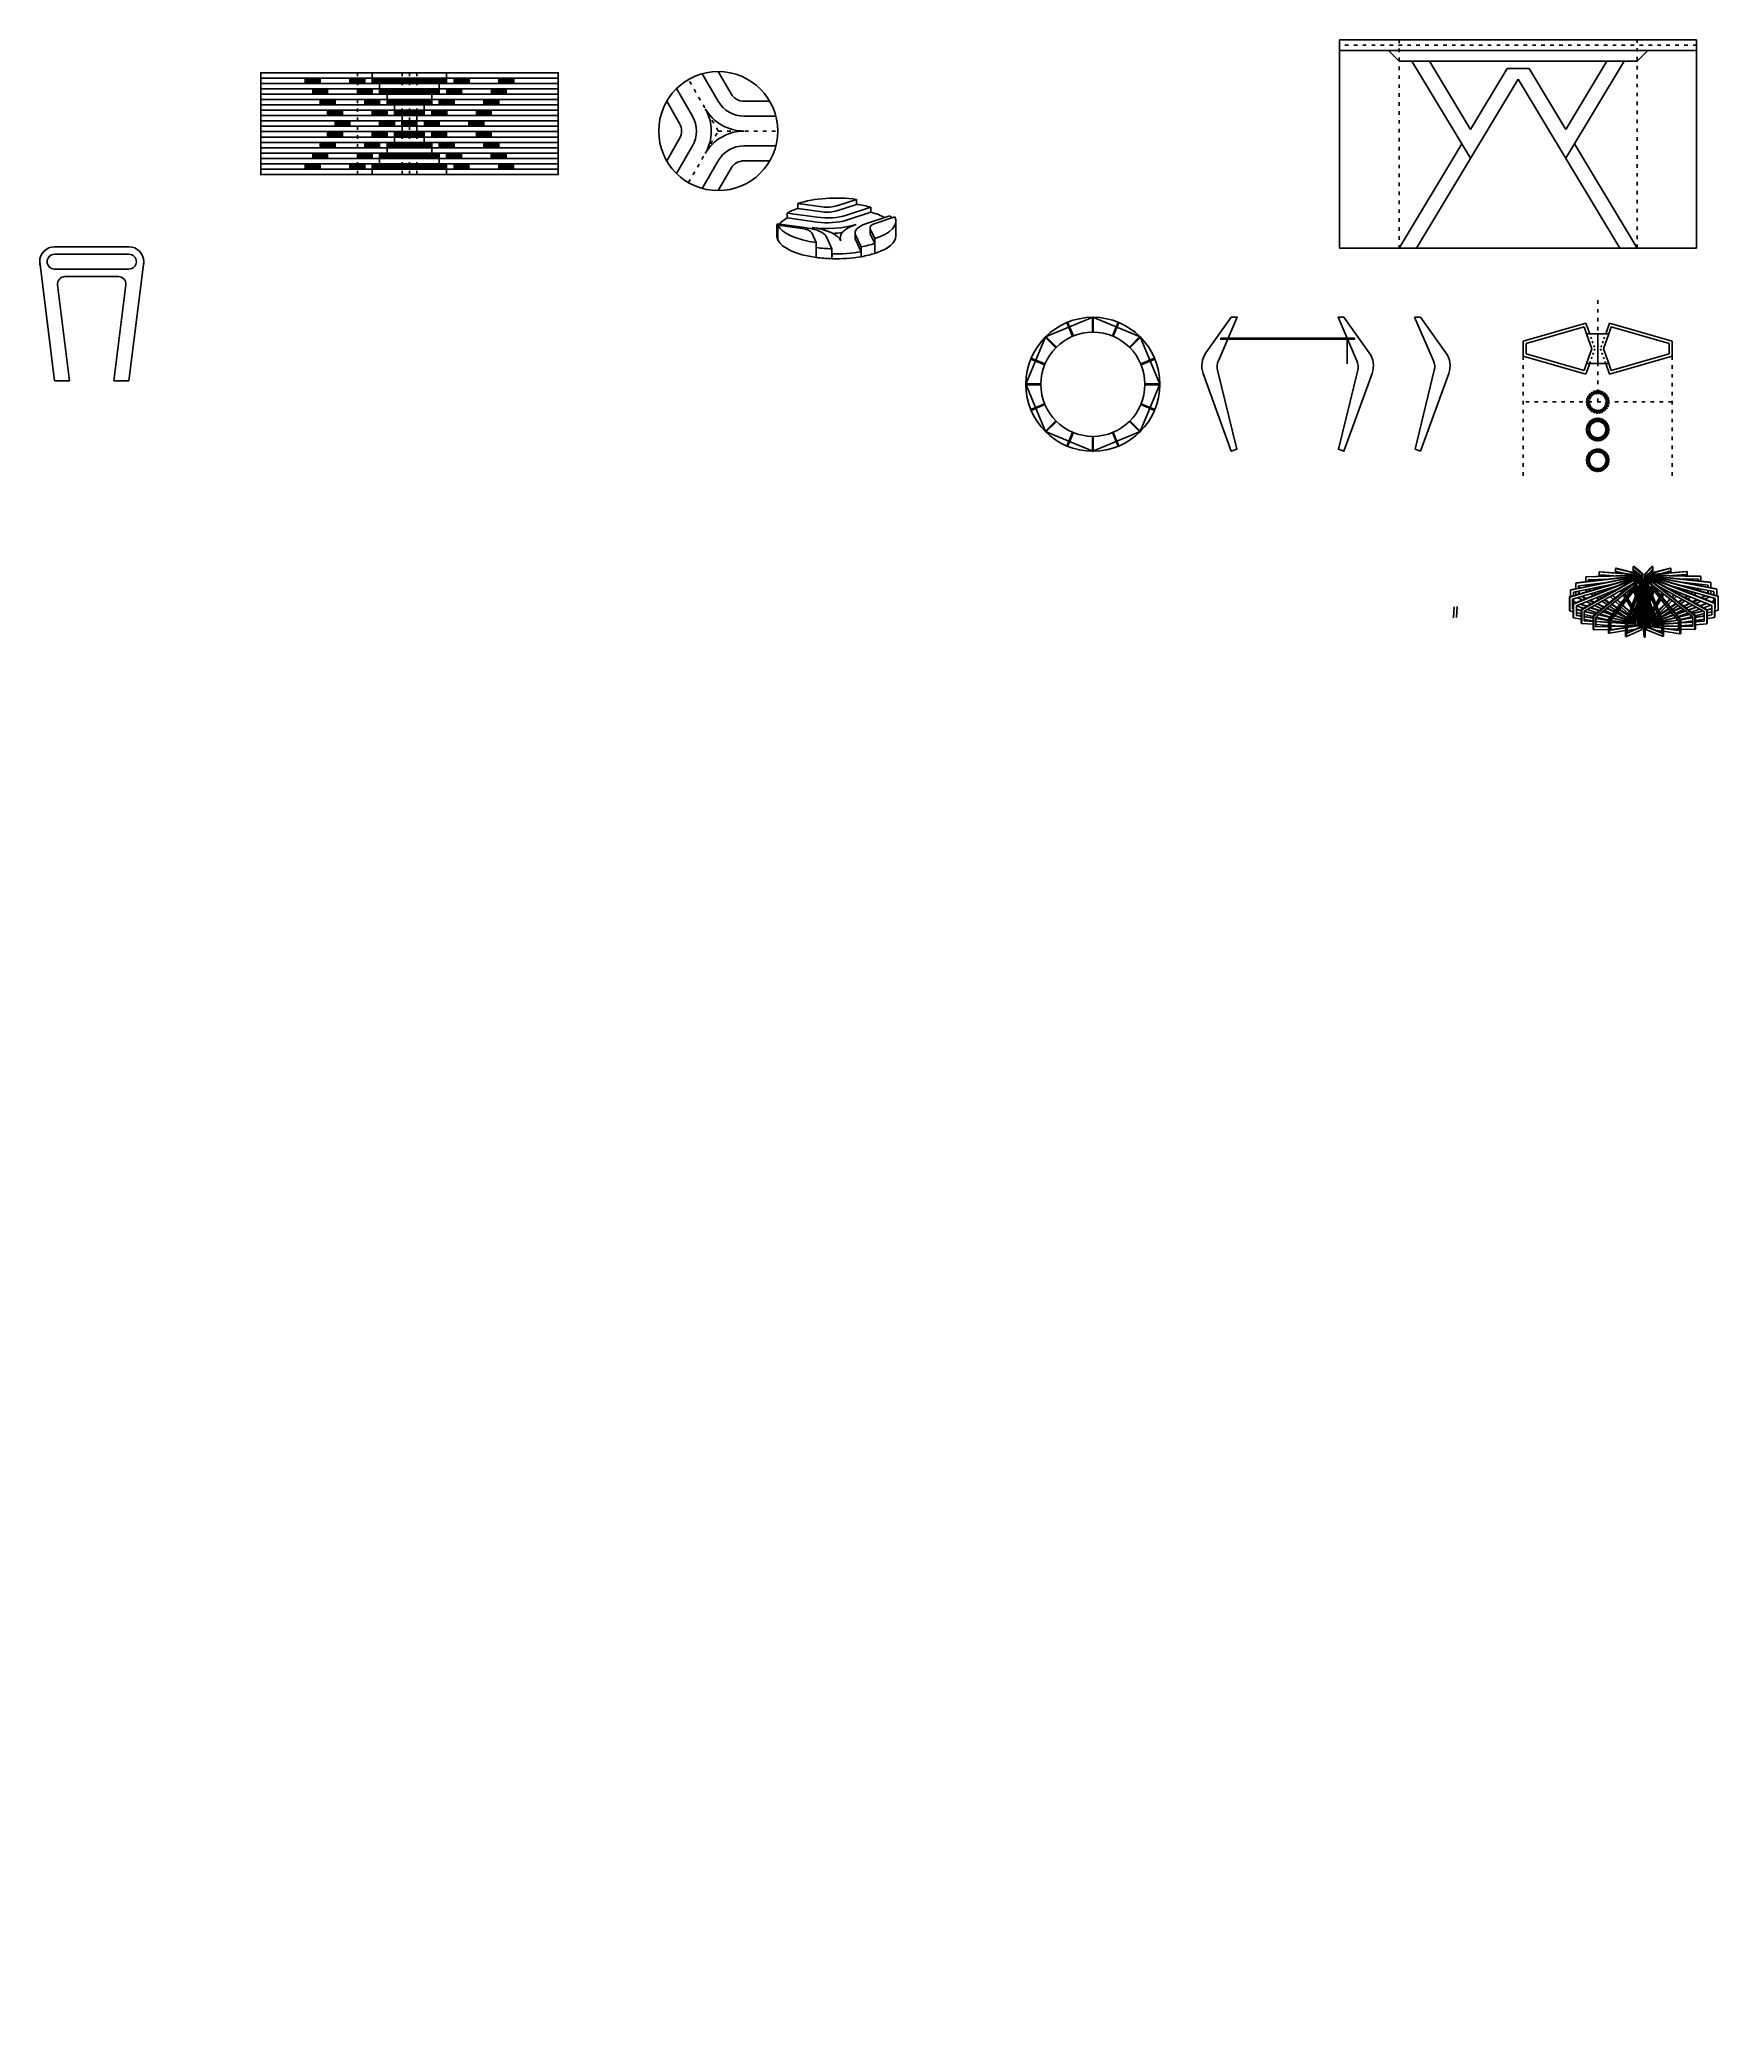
# Model space of a CAD drawing. Header units: millimetres. Extents: x 7085 to 25803, y -5245 to 9436.
# Drawn here: x 17242 to 22893, y -4928 to 1739 of the extents above; entities that cross this region are included whole.
import ezdxf

# ---------------------------------------------------------------- set-up
doc = ezdxf.new("R2010")
doc.units = ezdxf.units.MM
doc.linetypes.add('ACAD_ISO03W100', pattern=[30, 12, -18])
doc.layers.add('PV-1206', color=7, linetype='Continuous')
pattern_1 = [(45, (0, -300), (-2.24506403, 2.24506403), [])]
pattern_2 = [(45, (25, 36), (-2.24506403, 2.24506403), [])]
pattern_3 = [(45, (50, 72), (-2.24506403, 2.24506403), [])]
pattern_4 = [(45, (75, 108), (-2.24506403, 2.24506403), [])]
pattern_5 = [(45, (100, 144), (-2.24506403, 2.24506403), [])]
pattern_6 = [(45, (75, 180), (-2.24506403, 2.24506403), [])]
pattern_7 = [(45, (50, 216), (-2.24506403, 2.24506403), [])]
pattern_8 = [(45, (25, 252), (-2.24506403, 2.24506403), [])]
pattern_9 = [(45, (0, 288), (-2.24506403, 2.24506403), [])]

# ---------------------------------------------------------------- blocks, each defined once
blk = doc.blocks.new('*U42')
at = {"layer": 'PV-1206'}
for p, q in [((12267.4, -7878.3, 4575.7), (12279.8, -7863.7, 4621.7)), ((12268.3, -7872.2, 4588.3), (12276.6, -7862.5, 4619)), ((12352.5, -7930.1, 4612.7), (12279, -7860.9, 4625.5)), ((12339.2, -7919.6, 4611.3), (12279.8, -7863.7, 4621.7)), ((12267.4, -7878.3, 4575.7), (12275.6, -7868.6, 4606.4)), ((12309.7, -7877, 4643.7), (12313.9, -7872.1, 4659)), ((12383.2, -7946.2, 4630.8), (12309.7, -7877, 4643.7)), ((12313.9, -7872.1, 4659), (12387.3, -7941.3, 4646.1)), ((12349.4, -7886, 4688.6), (12345.3, -7890.9, 4673.3)), ((12404.7, -7946.9, 4662.9), (12345.3, -7890.9, 4673.3)), ((12349.4, -7886, 4688.6), (12408.8, -7942, 4678.2)), ((12351.4, -7979.1, 4521.4), (12363.8, -7964.4, 4567.4)), ((12351.4, -7979.1, 4521.4), (12359.6, -7969.3, 4552.1)), ((12363.8, -7964.4, 4567.4), (12360.2, -7944.8, 4597.7)), ((12398.9, -8004.7, 4548.1), (12394.5, -7980.5, 4585.5)), ((12499, -8014, 4685.9), (12443.1, -7977.7, 4666)), ((12447.3, -7972.8, 4681.3), (12503.1, -8009.1, 4701.2)), ((12390.6, -8014.5, 4517.4), (12398.9, -8004.7, 4548.1)), ((12390.6, -8014.5, 4517.4), (12394.8, -8009.6, 4532.8)), ((12428, -8013.4, 4577.2), (12429.5, -8011.6, 4582.8)), ((12529, -8052.7, 4661.7), (12460, -8007.7, 4637.1)), ((12464.1, -8002.8, 4652.4), (12533.1, -8047.8, 4677)), ((12471.6, -8071.1, 4539.1), (12467.2, -8046.9, 4576.5)), ((12467.4, -8076, 4523.7), (12475.7, -8066.3, 4554.4)), ((12467.6, -8043.9, 4582.8), (12471.8, -8039, 4598.2)), ((12471.3, -8042, 4591.9), (12475.7, -8066.3, 4554.4)), ((12499, -8014, 4685.9), (12503.1, -8009.1, 4701.2)), ((12575.1, -8098.2, 4649.9), (12506.1, -8053.2, 4625.3)), ((12509.9, -8071.3, 4598.2), (12514.1, -8066.4, 4613.5)), ((12529, -8052.7, 4661.7), (12533.1, -8047.8, 4677)), ((12467.4, -8076, 4523.7), (12471.6, -8071.1, 4539.1)), ((12505, -8102.2, 4534.1), (12517.4, -8087.5, 4580)), ((12505, -8102.2, 4534.1), (12513.3, -8092.4, 4564.7)), ((12513.3, -8092.4, 4564.7), (12509.7, -8072.8, 4595)), ((12513.8, -8067.9, 4610.3), (12517.4, -8087.5, 4580)), ((12587.1, -8109.9, 4647), (12531.2, -8073.5, 4627.1)), ((12573.7, -8130.6, 4588.3), (12586.1, -8116, 4634.3))]:
    blk.add_line(p, q, dxfattribs=at)
at = {"layer": 'PV-1206', "extrusion": (-0.596103, -0.704479, 0.385188)}
for centre, major_axis, start_param, end_param in [((12429.3, -7991.7, 4619), (-152.7, 129.2), -0.092256, 0.178663), ((12433.4, -7986.8, 4634.3), (-152.7, 129.2), 0.178663, 1.22586), ((12425.2, -7996.5, 4603.7), (-152.7, 129.2), -0.597616, -0.297841), ((12429.3, -7991.7, 4619), (-152.7, 129.2), -0.868535, -0.597616), ((12321.8, -7914, 4594.5), (38.2, -32.3), 0.178663, 1.22586), ((12433.4, -7986.8, 4634.3), (-152.7, 129.2), -1.915733, -0.868535), ((12317.6, -7918.9, 4579.2), (76.3, -64.6), 0.178663, 1.22586), ((12429.3, -7991.7, 4619), (152.7, -129.2), -1.915733, -1.644814), ((12313.5, -7923.8, 4563.9), (114.5, -96.9), 0.178663, 1.22586), ((12418, -7957.4, 4664.2), (114.5, -96.9), -1.915733, -0.868535), ((12422.1, -7952.5, 4679.6), (76.3, -64.6), -1.915733, -0.868535), ((12426.3, -7947.6, 4694.9), (38.2, -32.3), -1.915733, -0.868535), ((12421, -8001.4, 4588.3), (152.7, -129.2), -1.644814, -1.139453), ((12425.2, -7996.5, 4603.7), (152.7, -129.2), -1.644814, -1.139453), ((12544, -8108.5, 4582.8), (-114.5, 96.9), -0.868535, 0.178663), ((12548.1, -8103.6, 4598.2), (-76.3, 64.6), -0.868535, 0.178663), ((12429.3, -7991.7, 4619), (152.7, -129.2), -1.139453, -0.868535), ((12429.3, -7991.7, 4619), (-152.7, 129.2), -2.186651, -1.915733), ((12552.2, -8098.7, 4613.5), (-38.2, 32.3), -0.868535, 0.178663), ((12425.2, -7996.5, 4603.7), (-152.7, 129.2), -2.524832, -2.186651), ((12433.4, -7986.8, 4634.3), (152.7, -129.2), -0.868535, 0.178663), ((12429.3, -7991.7, 4619), (152.7, -129.2), 0.360235, 0.449581)]:
    blk.add_ellipse(centre, major_axis=major_axis, ratio=0.385188, start_param=start_param, end_param=end_param, dxfattribs=at)
at = {"layer": 'PV-1206', "extrusion": (0.596103, 0.704479, -0.385188)}
for centre, major_axis, start_param, end_param in [((12421, -8001.4, 4588.3), (-152.7, 129.2), -0.178663, 0), ((12421, -8001.4, 4588.3), (-152.7, 129.2), -1.22586, -0.178663), ((12421, -8001.4, 4588.3), (-152.7, 129.2), -1.496779, -1.22586), ((12418, -7957.4, 4664.2), (-76.3, 64.6), -2.273058, -1.22586), ((12422.1, -7952.5, 4679.6), (-38.2, 32.3), -2.273058, -1.22586), ((12413.9, -7962.2, 4648.9), (-114.5, 96.9), -1.914826, -1.693191), ((12413.9, -7962.2, 4648.9), (-114.5, 96.9), -1.914826, -1.693191), ((12544, -8108.5, 4582.8), (-76.3, 64.6), -0.178663, 0), ((12421, -8001.4, 4588.3), (-152.7, 129.2), -2.273058, -2.002139), ((12421, -8001.4, 4588.3), (152.7, -129.2), 0, 0.868535), ((12548.1, -8103.6, 4598.2), (-38.2, 32.3), -0.178663, 0)]:
    blk.add_ellipse(centre, major_axis=major_axis, ratio=0.385188, start_param=start_param, end_param=end_param, dxfattribs=at)
blk = doc.blocks.new('*U52')
at = {"layer": 'PV-1206'}
for p, q in [((14355.2, -9366.4, 5085.2), (14343.7, -9379.9, 5042.6)), ((14343.7, -9379.9, 5042.6), (14343.8, -9379.4, 5043.7)), ((14343.7, -9379.9, 5042.6), (14352.1, -9388.4, 5040)), ((14355.3, -9365.9, 5086.3), (14343.8, -9379.4, 5043.7)), ((14358.7, -9380.7, 5064.4), (14347.2, -9394.2, 5021.8)), ((14347.6, -9395.2, 5020.8), (14347.2, -9394.2, 5021.8)), ((14359.1, -9381.6, 5063.4), (14347.6, -9395.2, 5020.8)), ((14347.6, -9395.2, 5020.8), (14366.4, -9413.1, 5017.2)), ((14353.1, -9384.2, 5049.3), (14361.1, -9374.8, 5079.1)), ((14354.5, -9385.6, 5048.9), (14353.1, -9384.2, 5049.3)), ((14354.7, -9385.3, 5049.9), (14353.4, -9383.9, 5050.3)), ((14355.2, -9366.4, 5085.2), (14355.3, -9365.9, 5086.3)), ((14530.9, -9483.8, 5142.4), (14355.2, -9366.4, 5085.2)), ((14531, -9483.3, 5143.4), (14355.3, -9365.9, 5086.3)), ((14356.7, -9380, 5062.6), (14358, -9381.4, 5062)), ((14356.9, -9398.9, 5028.4), (14364.9, -9389.4, 5058.1)), ((14368.8, -9410.2, 5026.1), (14356.9, -9398.9, 5028.4)), ((14369.1, -9410, 5027), (14357.1, -9398.6, 5029.3)), ((14363.3, -9361.1, 5107.4), (14357.8, -9367.5, 5087.1)), ((14359.1, -9381.6, 5063.4), (14358.7, -9380.7, 5064.4)), ((14531.3, -9485.5, 5140), (14358.7, -9380.7, 5064.4)), ((14531.8, -9486.4, 5138.9), (14359.1, -9381.6, 5063.4)), ((14359.4, -9395.9, 5037.7), (14371, -9407.7, 5034.1)), ((14360.9, -9379.1, 5070.7), (14363.3, -9376.2, 5079.8)), ((14360.9, -9379.1, 5070.6), (14363.3, -9376.2, 5079.8)), ((14360.9, -9379.1, 5070.7), (14361.6, -9379.1, 5071.7)), ((14366.8, -9385.6, 5068), (14360.9, -9379.1, 5070.7)), ((14360.9, -9379.1, 5070.7), (14360.9, -9379.1, 5070.6)), ((14366.7, -9385.5, 5067.9), (14360.9, -9379.1, 5070.6)), ((14361.1, -9374.8, 5079.1), (14481.8, -9455.4, 5118.3)), ((14361.6, -9379.1, 5071.7), (14363.8, -9376.5, 5079.9)), ((14368.3, -9386.5, 5068.6), (14361.6, -9379.1, 5071.7)), ((14373.4, -9404.9, 5043), (14361.8, -9393.1, 5046.6)), ((14373.7, -9404.5, 5044), (14362.1, -9392.8, 5047.6)), ((14363.9, -9361.1, 5108.5), (14363.3, -9361.1, 5107.4)), ((14532, -9482.8, 5145.9), (14363.3, -9361.1, 5107.4)), ((14363.9, -9361.1, 5108.5), (14364, -9361.1, 5108.5)), ((14532.6, -9482.8, 5146.9), (14363.9, -9361.1, 5108.5)), ((14532.3, -9482.5, 5146.8), (14364, -9361.1, 5108.5)), ((14364.9, -9389.4, 5058.1), (14483.5, -9461.4, 5110)), ((14365.7, -9389.9, 5058.5), (14381.6, -9407.4, 5051.1)), ((14366, -9373.1, 5089.8), (14368.9, -9369.7, 5100.4)), ((14366, -9373, 5089.8), (14368.9, -9369.7, 5100.4)), ((14366.5, -9373.3, 5089.9), (14369.3, -9370, 5100.5)), ((14368.9, -9369.7, 5100.4), (14468.5, -9441.5, 5123.1)), ((14375.7, -9374.6, 5101.9), (14373, -9377.7, 5092)), ((14375.2, -9384.2, 5083.6), (14386.1, -9397.3, 5076.4)), ((14391.2, -9412.5, 5056.7), (14376.8, -9396.6, 5063.3)), ((14391.2, -9412.5, 5056.7), (14376.8, -9396.6, 5063.3)), ((14392.6, -9413.2, 5057.4), (14378.3, -9397.5, 5064)), ((14382.9, -9366, 5128.7), (14378.4, -9371.4, 5111.8)), ((14380.7, -9382.8, 5094.5), (14383.1, -9379.9, 5103.6)), ((14381.7, -9383.5, 5094.9), (14384.1, -9380.7, 5103.9)), ((14384.1, -9366.5, 5129.7), (14382.9, -9366, 5128.7)), ((14534.9, -9483.4, 5149.2), (14382.9, -9366, 5128.7)), ((14536.1, -9483.9, 5150.2), (14384.1, -9366.5, 5129.7)), ((14385.8, -9376.8, 5113.5), (14387.8, -9374.4, 5120.8)), ((14395.5, -9403, 5080.6), (14385.8, -9391.2, 5087.1)), ((14386.8, -9377.5, 5113.7), (14388.7, -9375.2, 5121)), ((14397.1, -9404, 5081.3), (14387.5, -9392.4, 5087.7)), ((14387.8, -9374.4, 5120.8), (14462.4, -9432.1, 5130.9)), ((14402.7, -9394, 5108.1), (14401.9, -9394.9, 5105.4)), ((14401.9, -9394.9, 5105.4), (14404.9, -9399, 5102.4)), ((14406.8, -9389.1, 5123.4), (14405.3, -9390.9, 5117.9)), ((14413.4, -9404.7, 5105.2), (14409, -9398.6, 5109.5)), ((14413.4, -9381.3, 5148), (14409.4, -9386, 5133.1)), ((14415.3, -9406, 5105.8), (14411.1, -9400.1, 5110)), ((14411.6, -9395.4, 5119.4), (14412.9, -9393.9, 5124.2)), ((14413.2, -9396.6, 5119.7), (14414.4, -9395, 5124.4)), ((14413.4, -9381.3, 5148), (14415.1, -9382.3, 5148.8)), ((14539.4, -9485.5, 5152.3), (14413.4, -9381.3, 5148)), ((14541.1, -9486.5, 5153.1), (14415.1, -9382.3, 5148.8)), ((14415.6, -9390.8, 5133.9), (14417, -9389.1, 5139.4)), ((14417, -9389.1, 5139.4), (14468.6, -9431.8, 5141.1)), ((14417.1, -9392, 5134.1), (14418.5, -9390.3, 5139.4)), ((14374.5, -9403.6, 5047), (14363, -9417.1, 5004.4)), ((14363, -9417.1, 5004.4), (14364, -9418.5, 5003.5)), ((14375.5, -9404.9, 5046.1), (14364, -9418.5, 5003.5)), ((14364, -9418.5, 5003.5), (14392.8, -9444.1, 5001.1)), ((14372.6, -9421.2, 5011.9), (14380.7, -9411.8, 5041.6)), ((14395.2, -9441.3, 5010), (14372.6, -9421.2, 5011.9)), ((14395.4, -9441.1, 5010.8), (14372.9, -9421, 5012.6)), ((14373.7, -9420, 5015.8), (14395.6, -9440.8, 5011.7)), ((14374.5, -9403.6, 5047), (14375.5, -9404.9, 5046.1)), ((14534.2, -9488.2, 5139.3), (14374.5, -9403.6, 5047)), ((14535.2, -9489.6, 5138.4), (14375.5, -9404.9, 5046.1)), ((14398, -9438, 5020.5), (14376.1, -9417.1, 5024.7)), ((14398.2, -9437.7, 5021.4), (14376.3, -9416.9, 5025.6)), ((14378.1, -9414.8, 5031.9), (14399.3, -9436.4, 5025.3)), ((14406.6, -9438.7, 5032.6), (14380.4, -9412, 5040.8)), ((14380.7, -9411.8, 5041.6), (14528, -9489.9, 5126.8)), ((14407.7, -9439.1, 5033.4), (14380.9, -9411.9, 5041.7)), ((14399.8, -9435.8, 5027.3), (14388.4, -9449.4, 4984.8)), ((14388.4, -9449.4, 4984.8), (14389.9, -9451, 4984)), ((14401.3, -9437.5, 5026.6), (14389.9, -9451, 4984)), ((14389.9, -9451, 4984), (14428.1, -9482.8, 4985.2)), ((14390.2, -9416.8, 5047.1), (14412.3, -9441.1, 5037)), ((14394.2, -9407.2, 5071), (14404.3, -9419.4, 5064.2)), ((14397.5, -9452.5, 4993.1), (14405.5, -9443, 5022.8)), ((14430.5, -9479.9, 4994.1), (14397.5, -9452.5, 4993.1)), ((14430.7, -9479.7, 4994.9), (14397.7, -9452.3, 4993.8)), ((14399.5, -9450.1, 5000.6), (14431.5, -9478.7, 4997.9)), ((14420.4, -9444.5, 5043.3), (14399.8, -9421.9, 5052.7)), ((14399.8, -9435.8, 5027.3), (14401.3, -9437.5, 5026.6)), ((14537.4, -9493.8, 5134), (14399.8, -9435.8, 5027.3)), ((14420.4, -9444.5, 5043.3), (14399.9, -9421.9, 5052.7)), ((14421.5, -9444.9, 5044.1), (14401.2, -9422.6, 5053.5)), ((14538.9, -9495.5, 5133.3), (14401.3, -9437.5, 5026.6)), ((14433.9, -9475.9, 5006.8), (14401.9, -9447.3, 5009.4)), ((14402.1, -9447, 5010.4), (14403.8, -9448.6, 5010.1)), ((14434.1, -9475.6, 5007.6), (14402.1, -9447, 5010.2)), ((14412.7, -9423.9, 5069.1), (14403.7, -9412.9, 5075.1)), ((14435.7, -9473.8, 5013.3), (14404.5, -9444.2, 5019.3)), ((14435.9, -9473.5, 5014.2), (14404.8, -9443.9, 5020.1)), ((14414.1, -9424.6, 5069.9), (14405.3, -9413.9, 5075.8)), ((14405.5, -9443, 5022.8), (14529.4, -9495.3, 5118.9)), ((14406, -9443.2, 5023.2), (14433.4, -9471.2, 5014.7)), ((14411.5, -9428.1, 5059.4), (14427.5, -9447.5, 5048.8)), ((14411.8, -9408.6, 5095.5), (14417.2, -9416.2, 5090)), ((14441.3, -9473.9, 5021.8), (14414.8, -9447, 5030.1)), ((14442, -9474, 5022.7), (14415.8, -9447.4, 5030.9)), ((14419.5, -9448.9, 5033.7), (14442.5, -9474.1, 5023.1)), ((14434.7, -9450.5, 5054.4), (14419.9, -9432.6, 5064.3)), ((14425, -9420.9, 5093.4), (14420.2, -9414.2, 5098.3)), ((14436, -9451, 5055.4), (14421.3, -9433.3, 5065.1)), ((14426.7, -9422, 5094.2), (14422.1, -9415.5, 5098.9)), ((14423.4, -9424.9, 5083.7), (14428.8, -9432.4, 5078.4)), ((14448.8, -9475.7, 5030.2), (14427.6, -9452.4, 5040)), ((14448.8, -9475.7, 5030.2), (14427.6, -9452.4, 5039.9)), ((14449.7, -9475.9, 5031.1), (14428.7, -9452.8, 5040.8)), ((14435.9, -9436.1, 5082.5), (14431.2, -9429.7, 5087.2)), ((14437.5, -9437, 5083.4), (14433, -9430.7, 5087.9)), ((14433.7, -9454.9, 5044.7), (14451.3, -9476.3, 5032.9)), ((14434.4, -9440.3, 5072.7), (14444.8, -9454.8, 5062.2)), ((14457.2, -9477.8, 5039.4), (14440.9, -9458, 5050.3)), ((14451.1, -9457.4, 5067.1), (14441.5, -9444, 5076.8)), ((14442.4, -9416.6, 5128.2), (14441.8, -9417.3, 5126.2)), ((14458.2, -9478, 5040.5), (14442.1, -9458.5, 5051.3)), ((14442.6, -9422.8, 5117.2), (14443.8, -9425, 5115.1)), ((14452.5, -9458, 5068.2), (14443.1, -9444.9, 5077.7)), ((14445.6, -9412.8, 5140.3), (14445, -9413.5, 5137.9)), ((14446.7, -9420.7, 5127.3), (14447.1, -9420.3, 5128.9)), ((14451.9, -9405.4, 5163.5), (14448.2, -9409.7, 5150)), ((14448.3, -9433, 5107.4), (14450.1, -9436.1, 5104.4)), ((14448.6, -9422.2, 5127.8), (14449, -9421.7, 5129.1)), ((14448.7, -9422.2, 5127.8), (14449.1, -9421.8, 5129.1)), ((14450.2, -9429.3, 5117.1), (14449.3, -9427.7, 5118.7)), ((14449.7, -9417.2, 5138.6), (14450.2, -9416.6, 5140.5)), ((14449.8, -9461.7, 5057.2), (14462.1, -9478.9, 5044.8)), ((14452.2, -9430.6, 5117.8), (14451.4, -9429.2, 5119.2)), ((14452.3, -9430.7, 5117.8), (14451.4, -9429.2, 5119.2)), ((14451.6, -9418.6, 5138.8), (14452.1, -9418.1, 5140.5)), ((14451.7, -9418.7, 5138.8), (14452.2, -9418.2, 5140.5)), ((14452, -9405.4, 5163.5), (14451.9, -9405.4, 5163.5)), ((14545.3, -9489.2, 5154.8), (14451.9, -9405.4, 5163.5)), ((14452, -9405.4, 5163.5), (14452, -9405.4, 5163.5)), ((14452, -9405.4, 5163.5), (14454, -9406.8, 5164.1)), ((14545.3, -9489.2, 5154.8), (14452, -9405.4, 5163.5)), ((14452.8, -9413.5, 5150.1), (14453.9, -9412.2, 5154.2)), ((14453.9, -9412.2, 5154.2), (14485.9, -9440.8, 5151.2)), ((14547.3, -9490.5, 5155.5), (14454, -9406.8, 5164.1)), ((14454.3, -9443.6, 5097.2), (14456.1, -9446.8, 5094.2)), ((14454.7, -9415, 5150.2), (14455.7, -9413.8, 5154)), ((14454.7, -9415.1, 5150.2), (14455.8, -9413.9, 5154)), ((14456.1, -9439.8, 5107.1), (14454.7, -9437.3, 5109.5)), ((14467.4, -9480.2, 5050.7), (14456.1, -9464.4, 5062.1)), ((14458, -9441, 5107.9), (14456.7, -9438.6, 5110.1)), ((14458.1, -9441, 5107.9), (14456.7, -9438.7, 5110.2)), ((14468.6, -9480.5, 5052), (14457.5, -9465, 5063.2)), ((14460, -9453.8, 5087.5), (14465.4, -9463.5, 5078.2)), ((14461.7, -9449.8, 5097.4), (14460.3, -9447.3, 5099.9)), ((14463.5, -9450.8, 5098.5), (14462.2, -9448.5, 5100.7)), ((14463.6, -9450.8, 5098.5), (14462.3, -9448.5, 5100.7)), ((14470.6, -9465.7, 5082.2), (14465.7, -9456.8, 5090.7)), ((14472.3, -9466.4, 5083.5), (14467.4, -9457.8, 5091.8)), ((14472.3, -9466.4, 5083.5), (14467.5, -9457.8, 5091.8)), ((14496.4, -9437, 5174.5), (14492.6, -9441.5, 5160.5)), ((14495.4, -9444, 5160.3), (14496.7, -9442.6, 5164.8)), ((14498.6, -9438.7, 5174.9), (14496.4, -9437, 5174.5)), ((14552.2, -9494, 5156.7), (14496.4, -9437, 5174.5)), ((14496.7, -9442.6, 5164.8), (14517.1, -9463.4, 5158.3)), ((14497.5, -9445.9, 5160.1), (14498.6, -9444.6, 5164.2)), ((14554.4, -9495.7, 5157.1), (14498.6, -9438.7, 5174.9)), ((14436.6, -9472.7, 5016.7), (14425.1, -9486.3, 4974.1)), ((14425.1, -9486.3, 4974.1), (14427, -9488.2, 4973.6)), ((14438.5, -9474.6, 5016.2), (14427, -9488.2, 4973.6)), ((14427, -9488.2, 4973.6), (14470.7, -9520.7, 4981.6)), ((14433.2, -9488.1, 4983.2), (14441.2, -9478.7, 5012.9)), ((14473.1, -9517.9, 4990.5), (14433.2, -9488.1, 4983.2)), ((14473.3, -9517.6, 4991.4), (14433.4, -9487.9, 4984.1)), ((14433.8, -9487.4, 4985.4), (14442.2, -9494.4, 4985.7)), ((14474.4, -9516.3, 4995.4), (14436.2, -9484.6, 4994.3)), ((14474.6, -9516.1, 4996.2), (14436.4, -9484.4, 4995)), ((14436.6, -9472.7, 5016.7), (14438.5, -9474.6, 5016.2)), ((14543.5, -9498.8, 5134.4), (14436.6, -9472.7, 5016.7)), ((14437, -9483.6, 4997.5), (14458.1, -9502.4, 4995.7)), ((14545.3, -9500.6, 5133.9), (14438.5, -9474.6, 5016.2)), ((14476.5, -9513.8, 5003.2), (14439.4, -9480.8, 5006.3)), ((14476.7, -9513.6, 5004), (14439.6, -9480.5, 5007.1)), ((14477.1, -9513.2, 5005.4), (14441, -9478.9, 5012.3)), ((14441.2, -9478.7, 5012.9), (14539.7, -9502.7, 5121.5)), ((14477.3, -9512.9, 5006.3), (14441.4, -9478.7, 5013.1)), ((14479.5, -9512.7, 5009.9), (14447.5, -9480.2, 5019.9)), ((14480, -9512.6, 5010.9), (14448.3, -9480.4, 5020.7)), ((14482.3, -9512.4, 5014.8), (14454.5, -9481.9, 5027.6)), ((14482.3, -9512.4, 5014.8), (14454.5, -9481.9, 5027.6)), ((14482.9, -9512.3, 5015.9), (14455.4, -9482.1, 5028.5)), ((14456.3, -9482.3, 5029.6), (14463.5, -9491, 5024.8)), ((14485.6, -9512.1, 5020.5), (14462.2, -9483.8, 5036.1)), ((14486.3, -9512, 5021.8), (14463.2, -9484, 5037.2)), ((14477.3, -9512.9, 5006.2), (14465.8, -9526.5, 4963.7)), ((14468, -9528.4, 4963.4), (14465.8, -9526.5, 4963.7)), ((14466.3, -9484.8, 5040.6), (14482.1, -9506.8, 5024.6)), ((14479.5, -9514.8, 5006), (14468, -9528.4, 4963.4)), ((14468, -9528.4, 4963.4), (14512.1, -9554.3, 4984.4)), ((14469, -9469.8, 5072.1), (14476, -9482.3, 5060.1)), ((14489.9, -9511.7, 5028), (14471.6, -9486.1, 5046.4)), ((14472.5, -9526.8, 4973.3), (14480.5, -9517.3, 5003)), ((14513.2, -9550.7, 4992.6), (14472.5, -9526.8, 4973.3)), ((14490.8, -9511.6, 5029.6), (14472.8, -9486.4, 5047.8)), ((14511, -9548.8, 4992.8), (14472.9, -9526.4, 4974.7)), ((14480.6, -9483.5, 5065.2), (14474.2, -9472.1, 5076.1)), ((14474.9, -9523.9, 4982.4), (14497.8, -9541, 4986.6)), ((14482.1, -9483.8, 5066.8), (14475.9, -9472.7, 5077.4)), ((14482.1, -9483.8, 5066.8), (14475.9, -9472.8, 5077.4)), ((14549.3, -9505.9, 5130.4), (14477.3, -9512.9, 5006.2)), ((14479.5, -9514.8, 5006), (14477.3, -9512.9, 5006.2)), ((14506, -9542.5, 4996.5), (14477.3, -9521.1, 4991.2)), ((14504.1, -9540.6, 4997), (14477.6, -9520.8, 4992.1)), ((14498.6, -9536.4, 4996.2), (14478.5, -9519.7, 4995.6)), ((14497.1, -9534.8, 4996.9), (14478.7, -9519.5, 4996.3)), ((14479.2, -9487.9, 5054.8), (14492.4, -9511.4, 5032.2)), ((14551.5, -9507.9, 5130.2), (14479.5, -9514.8, 5006)), ((14480.5, -9517.3, 5003), (14546.9, -9510.9, 5117.6)), ((14494.3, -9529.7, 5001.8), (14480.5, -9517.4, 5002.9)), ((14493.3, -9528.3, 5002.7), (14480.9, -9517.3, 5003.7)), ((14489.8, -9525.2, 5003), (14481.4, -9517.3, 5004.6)), ((14490, -9525, 5003.8), (14481.9, -9517.2, 5005.4)), ((14489.5, -9522.9, 5006.8), (14483.7, -9517, 5008.6)), ((14496.1, -9511.1, 5038.7), (14483.8, -9489, 5059.8)), ((14489.7, -9522.5, 5007.8), (14484.3, -9517, 5009.5)), ((14497.3, -9510.9, 5040.8), (14485.2, -9489.4, 5061.4)), ((14497.3, -9510.9, 5040.8), (14485.2, -9489.4, 5061.5)), ((14490.8, -9521.8, 5010.8), (14486.3, -9516.8, 5012.9)), ((14490.8, -9521.8, 5010.8), (14486.3, -9516.8, 5012.9)), ((14491.4, -9521.7, 5011.9), (14486.9, -9516.7, 5014)), ((14493.4, -9521.6, 5015.3), (14489.2, -9516.5, 5018.1)), ((14501.2, -9521.8, 5026.9), (14489.5, -9522.9, 5006.8)), ((14489.5, -9522.9, 5006.8), (14489.7, -9522.5, 5007.8)), ((14501.3, -9521.3, 5028), (14489.7, -9522.5, 5007.8)), ((14494.2, -9521.5, 5016.6), (14490, -9516.4, 5019.4)), ((14501.6, -9523.3, 5024.7), (14490, -9525, 5003.8)), ((14490.5, -9525.8, 5002.9), (14490, -9525, 5003.8)), ((14502, -9524.3, 5023.7), (14490.5, -9525.9, 5002.9)), ((14502.2, -9520.8, 5030.3), (14490.8, -9521.8, 5010.8)), ((14491, -9470.3, 5105.4), (14492.5, -9474.9, 5099.2)), ((14496.8, -9521.3, 5021.1), (14493.1, -9516.1, 5024.8)), ((14504.3, -9525.9, 5024.2), (14493.3, -9528.3, 5002.7)), ((14493.3, -9528.3, 5002.7), (14494.3, -9529.7, 5001.8)), ((14497.7, -9521.2, 5022.6), (14494, -9516, 5026.4)), ((14494.2, -9480.5, 5091.6), (14496.3, -9487.3, 5082.5)), ((14505.3, -9527.3, 5023.3), (14494.3, -9529.7, 5001.8)), ((14494.9, -9515.9, 5027.9), (14497.9, -9521.2, 5022.9)), ((14496.3, -9476.5, 5102.1), (14495, -9472.3, 5107.7)), ((14498.2, -9477.3, 5103.6), (14497, -9473.4, 5108.9)), ((14507.3, -9531.3, 5019), (14497.1, -9534.8, 4996.9)), ((14499.9, -9488.1, 5086.4), (14498, -9482.1, 5094.6)), ((14498, -9492.5, 5075.5), (14503.5, -9510.3, 5051.4)), ((14508.8, -9533, 5018.3), (14498.6, -9536.4, 4996.2)), ((14501.6, -9520.8, 5029.3), (14498.7, -9515.6, 5034.4)), ((14502.8, -9520.7, 5031.4), (14499.9, -9515.5, 5036.4)), ((14502.8, -9520.7, 5031.4), (14499.9, -9515.5, 5036.5)), ((14501.7, -9488.6, 5088.4), (14500, -9482.9, 5096.1)), ((14526.1, -9519.3, 5070), (14501.2, -9521.8, 5026.9)), ((14501.2, -9521.8, 5026.9), (14501.3, -9521.3, 5028)), ((14501.2, -9521.8, 5026.9), (14501.3, -9521.3, 5028)), ((14501.2, -9521.8, 5026.9), (14502.8, -9523.1, 5027)), ((14502.8, -9523.1, 5027), (14501.2, -9521.8, 5026.9)), ((14526.1, -9518.9, 5070.8), (14501.3, -9521.3, 5028)), ((14506.7, -9510, 5056.9), (14501.5, -9493.4, 5079.4)), ((14526.3, -9519.8, 5069.3), (14501.6, -9523.3, 5024.7)), ((14502, -9524.3, 5023.7), (14501.6, -9523.3, 5024.7)), ((14502, -9524.3, 5023.7), (14501.6, -9523.3, 5024.7)), ((14526.7, -9520.8, 5068.3), (14502, -9524.3, 5023.7)), ((14502, -9524.3, 5023.7), (14504.2, -9525.9, 5024)), ((14504.2, -9525.9, 5024), (14502, -9524.3, 5023.7)), ((14526.1, -9518.7, 5071), (14502.2, -9520.8, 5030.3)), ((14502.2, -9520.8, 5030.3), (14502.6, -9521.2, 5030.2)), ((14502.6, -9521.2, 5030.2), (14502.2, -9520.8, 5030.3)), ((14508.3, -9509.9, 5059.8), (14503.4, -9493.8, 5081.4)), ((14527.9, -9520.7, 5070.2), (14504.3, -9525.9, 5024.2)), ((14504.3, -9525.9, 5024.2), (14505.3, -9527.3, 5023.3)), ((14504.3, -9525.9, 5024.2), (14505.3, -9527.3, 5023.3)), ((14505, -9515, 5045.2), (14506.7, -9520.4, 5037.9)), ((14528.9, -9522.1, 5069.3), (14505.3, -9527.3, 5023.3)), ((14505.3, -9527.3, 5023.3), (14509.9, -9530.4, 5024.6)), ((14509.9, -9530.4, 5024.6), (14505.3, -9527.3, 5023.3)), ((14529.1, -9523.9, 5066.2), (14507.3, -9531.3, 5019)), ((14507.3, -9531.3, 5019), (14508.8, -9533, 5018.3)), ((14507.3, -9531.3, 5019), (14508.8, -9533, 5018.3)), ((14509.8, -9520.1, 5043.3), (14508.1, -9514.7, 5050.7)), ((14530.6, -9525.6, 5065.4), (14508.8, -9533, 5018.3)), ((14508.8, -9533, 5018.3), (14513.5, -9535.8, 5020.4)), ((14513.5, -9535.8, 5020.4), (14508.8, -9533, 5018.3)), ((14511.5, -9520, 5046.1), (14509.8, -9514.5, 5053.6)), ((14532.3, -9525.9, 5067.6), (14513.1, -9535.9, 5019.5)), ((14534.2, -9527.8, 5067.1), (14515, -9537.8, 5019)), ((14535, -9530, 5064.2), (14518.7, -9542.8, 5015.6)), ((14537.1, -9531.9, 5064), (14520.8, -9544.7, 5015.4)), ((14523.2, -9554.8, 5000.7), (14553.2, -9516.4, 5117.3)), ((14523.6, -9487.5, 5124.2), (14523.7, -9488.1, 5123.4)), ((14523.9, -9487.7, 5124.4), (14524, -9488.2, 5123.6)), ((14524.1, -9493.1, 5114.8), (14524.1, -9494.1, 5113.1)), ((14556.6, -9512.3, 5129.9), (14524.1, -9553.9, 5003.6)), ((14524.3, -9487.9, 5124.7), (14524.4, -9488.4, 5123.9)), ((14524.3, -9493.2, 5115), (14524.4, -9494.1, 5113.4)), ((14524.5, -9499, 5104.7), (14525.3, -9508.2, 5089)), ((14524.7, -9493.4, 5115.3), (14524.8, -9494.2, 5113.8)), ((14524.7, -9499, 5105), (14525.4, -9508.2, 5089.2)), ((14525.1, -9499.1, 5105.4), (14525.8, -9508.2, 5089.9)), ((14525.6, -9513, 5080.9), (14526.1, -9519.3, 5070)), ((14538.7, -9533.3, 5063.9), (14525.6, -9548.9, 5015.1)), ((14525.8, -9512.9, 5081.1), (14526.3, -9519.8, 5069.3)), ((14526.1, -9518.4, 5071.6), (14526, -9518.8, 5070.8)), ((14526.1, -9512.9, 5081.8), (14526.7, -9520.8, 5068.3)), ((14526.7, -9520.8, 5068.3), (14526.3, -9519.8, 5069.3)), ((14558.9, -9514.3, 5129.9), (14526.4, -9555.8, 5003.6)), ((14526.6, -9499.6, 5106.8), (14526.7, -9499.5, 5107.1)), ((14526.6, -9499.6, 5106.8), (14527.3, -9500.1, 5107)), ((14527, -9489.3, 5126.2), (14527, -9489.5, 5126)), ((14527.1, -9494.4, 5117.2), (14527.2, -9494.8, 5116.4)), ((14527.3, -9499.7, 5107.8), (14527.5, -9508, 5092.9)), ((14527.6, -9500.9, 5105.9), (14528.3, -9500.1, 5108.5)), ((14527.7, -9512.8, 5084.4), (14527.9, -9520.7, 5070.2)), ((14527.9, -9520.7, 5070.2), (14528.9, -9522.1, 5069.3)), ((14528, -9489.9, 5126.8), (14528, -9489.9, 5126.7)), ((14528.1, -9494.8, 5117.9), (14528.1, -9495, 5117.5)), ((14528.1, -9499.8, 5108.6), (14528.3, -9500.1, 5108.5)), ((14528.1, -9499.8, 5108.6), (14528.3, -9500.1, 5108.5)), ((14528.3, -9499.9, 5108.9), (14528.3, -9500.1, 5108.5)), ((14530.4, -9501.6, 5109.1), (14528.3, -9500.1, 5108.5)), ((14528.3, -9500.1, 5108.5), (14530.4, -9501.6, 5109.1)), ((14530.4, -9501.6, 5109.1), (14528.3, -9500.1, 5108.5)), ((14528.3, -9501.9, 5105.4), (14528.5, -9507.9, 5094.6)), ((14528.6, -9512.7, 5086.1), (14528.9, -9522.1, 5069.3)), ((14529.8, -9512.6, 5088), (14529.1, -9523.9, 5066.2)), ((14529.1, -9523.9, 5066.2), (14530.6, -9525.6, 5065.4)), ((14530.3, -9504.2, 5104.2), (14530.1, -9507.8, 5097.2)), ((14530.5, -9500.4, 5111.3), (14530.3, -9504.2, 5104.2)), ((14530.3, -9504.2, 5104.2), (14531.8, -9505.8, 5103.4)), ((14530.3, -9504.2, 5104.2), (14531.8, -9505.8, 5103.4)), ((14531.4, -9512.4, 5090.8), (14530.6, -9525.6, 5065.4)), ((14530.9, -9483.8, 5142.4), (14531, -9483.3, 5143.4)), ((14531, -9485.3, 5139.8), (14530.9, -9483.8, 5142.4)), ((14531.2, -9485.4, 5139.9), (14531, -9483.3, 5143.4)), ((14531.8, -9486.4, 5138.9), (14531.3, -9485.5, 5140)), ((14531.8, -9505.8, 5103.4), (14531.7, -9507.6, 5100)), ((14531.8, -9487, 5137.9), (14531.8, -9486.4, 5138.9)), ((14532.1, -9500.8, 5113.1), (14531.8, -9505.8, 5103.4)), ((14531.8, -9505.8, 5103.4), (14532.5, -9505, 5106)), ((14532, -9482.8, 5145.9), (14532.6, -9482.8, 5146.9)), ((14532.6, -9482.8, 5146.9), (14532, -9482.8, 5145.9)), ((14532.1, -9485.4, 5141.2), (14532, -9482.8, 5145.9)), ((14532.2, -9487.2, 5138.2), (14532.1, -9485.4, 5141.2)), ((14535.4, -9512, 5097.7), (14532.3, -9525.9, 5067.6)), ((14532.3, -9525.9, 5067.6), (14534.2, -9527.8, 5067.1)), ((14536.1, -9507.2, 5107.6), (14532.5, -9505, 5106)), ((14532.6, -9482.8, 5146.9), (14532.6, -9482.8, 5146.9)), ((14532.9, -9487.6, 5138.6), (14532.6, -9482.8, 5146.9)), ((14532.6, -9482.8, 5146.9), (14532.6, -9482.8, 5146.9)), ((14534.2, -9488.2, 5139.3), (14535.2, -9489.6, 5138.4)), ((14537.7, -9511.9, 5101.5), (14534.2, -9527.8, 5067.1)), ((14534.8, -9489.1, 5138.7), (14534.9, -9483.4, 5149.2)), ((14536.1, -9483.9, 5150.2), (14534.9, -9483.4, 5149.2)), ((14541.6, -9515.6, 5100.8), (14535, -9530, 5064.2)), ((14537.1, -9531.9, 5064), (14535, -9530, 5064.2)), ((14535.3, -9493, 5132.4), (14535.2, -9489.6, 5138.4)), ((14536.1, -9493.3, 5133), (14536.1, -9483.9, 5150.2)), ((14537.6, -9502.2, 5119.1), (14536.5, -9507.1, 5108.3)), ((14543.8, -9517.6, 5100.5), (14537.1, -9531.9, 5064)), ((14537.4, -9493.8, 5134), (14538.9, -9495.5, 5133.3)), ((14538.5, -9495.1, 5133.4), (14539.4, -9485.5, 5152.3)), ((14538.7, -9497.6, 5129.2), (14538.9, -9495.5, 5133.3)), ((14548.6, -9521.8, 5100.3), (14538.7, -9533.3, 5063.9)), ((14539.5, -9534, 5063.9), (14538.7, -9533.3, 5063.9)), ((14539.7, -9502.7, 5121.5), (14538.8, -9506.9, 5112.4)), ((14543.9, -9474, 5180.4), (14538.9, -9479.8, 5162)), ((14539.4, -9485.5, 5152.3), (14541.1, -9486.5, 5153.1)), ((14539.9, -9480.8, 5161.7), (14542.2, -9478, 5170.4)), ((14542.7, -9512.8, 5107.5), (14539.9, -9511.6, 5105.6)), ((14539.9, -9511.6, 5105.6), (14542.7, -9512.8, 5107.5)), ((14542.4, -9512.7, 5107.3), (14539.9, -9511.6, 5105.5)), ((14540, -9497.9, 5130.6), (14541.1, -9486.5, 5153.1)), ((14541, -9530.4, 5072.8), (14546, -9519.6, 5100.4)), ((14541, -9530.4, 5072.8), (14548.5, -9521.7, 5100.3)), ((14541.3, -9529.8, 5074.3), (14541.4, -9529.9, 5074.3)), ((14543.7, -9511.2, 5112.1), (14541.6, -9515.6, 5100.8)), ((14543.8, -9517.6, 5100.5), (14541.6, -9515.6, 5100.8)), ((14543.8, -9517.6, 5100.5), (14541.6, -9515.6, 5100.8)), ((14542, -9482.9, 5161.1), (14543.9, -9480.7, 5168.1)), ((14542.2, -9478, 5170.4), (14550.7, -9491.9, 5158.2)), ((14555.8, -9527.7, 5100.6), (14542.5, -9536.5, 5064)), ((14542.7, -9512.8, 5107.5), (14543, -9511.3, 5110.9)), ((14543.2, -9498.7, 5134.1), (14545.3, -9489.2, 5154.8)), ((14543.2, -9498.7, 5134.1), (14544.8, -9491.5, 5149.8)), ((14543.5, -9498.8, 5134.4), (14545.3, -9500.6, 5133.9)), ((14546.9, -9510.9, 5117.6), (14543.8, -9517.6, 5100.5)), ((14543.8, -9517.6, 5100.5), (14544.5, -9516.8, 5103.1)), ((14543.8, -9517.6, 5100.5), (14543.8, -9517.6, 5100.5)), ((14543.8, -9517.6, 5100.5), (14543.8, -9517.6, 5100.5)), ((14543.9, -9474, 5180.4), (14546.2, -9475.9, 5180.5)), ((14559.7, -9499.8, 5157.7), (14543.9, -9474, 5180.4)), ((14544.1, -9506.4, 5121.4), (14545.3, -9500.6, 5133.9)), ((14544.5, -9516.8, 5103.1), (14544.5, -9516.8, 5103.1)), ((14548.1, -9495.1, 5148.3), (14544.8, -9503.3, 5128.2)), ((14544.8, -9522.2, 5093.6), (14546.4, -9519.8, 5100.4)), ((14558.1, -9529.5, 5100.9), (14544.8, -9538.2, 5064.3)), ((14545.1, -9500.4, 5134), (14546.8, -9492.9, 5150.4)), ((14545.1, -9503.5, 5128.3), (14545.1, -9503.5, 5128.3)), ((14547.3, -9490.5, 5155.5), (14545.3, -9489.2, 5154.8)), ((14545.3, -9489.2, 5154.8), (14547.3, -9490.5, 5155.5)), ((14545.3, -9489.2, 5154.8), (14545.3, -9489.2, 5154.8)), ((14562, -9501.6, 5157.8), (14546.2, -9475.9, 5180.5)), ((14562.9, -9533.1, 5101.7), (14546.3, -9539.4, 5064.6)), ((14546.4, -9530.3, 5081.3), (14553.3, -9525.7, 5100.4)), ((14546.6, -9493.6, 5148.8), (14548.1, -9495.1, 5148.3)), ((14546.8, -9492.9, 5150.4), (14547.3, -9490.5, 5155.5)), ((14547, -9529.9, 5083), (14552.2, -9524.8, 5100.3)), ((14547.1, -9517.2, 5106.4), (14551.5, -9507.9, 5130.2)), ((14547.2, -9517.2, 5106.6), (14547.1, -9517.2, 5106.4)), ((14547.3, -9506.1, 5127), (14552.2, -9494, 5156.7)), ((14553.2, -9516.4, 5117.3), (14548.6, -9521.8, 5100.3)), ((14548.9, -9522, 5100.3), (14548.6, -9521.8, 5100.3)), ((14548.9, -9522, 5100.3), (14548.6, -9521.8, 5100.3)), ((14548.6, -9521.8, 5100.3), (14548.6, -9521.8, 5100.3)), ((14551.5, -9507.9, 5130.2), (14549.3, -9505.9, 5130.4)), ((14549.3, -9521, 5102.8), (14550.2, -9519.8, 5106.4)), ((14550, -9506.5, 5130.4), (14554.4, -9495.7, 5157.1)), ((14550, -9520, 5105.8), (14556.6, -9512.3, 5129.9)), ((14553, -9525.5, 5100.4), (14551.7, -9526.8, 5095.9)), ((14556.8, -9501.8, 5149.5), (14552.1, -9508.9, 5129.3)), ((14554.4, -9495.7, 5157.1), (14552.2, -9494, 5156.7)), ((14552.3, -9511, 5125.8), (14552.2, -9509, 5129.3)), ((14552.3, -9510.9, 5125.9), (14559.7, -9499.8, 5157.7)), ((14553.9, -9497, 5153.7), (14556.8, -9501.8, 5149.5)), ((14554.6, -9512.8, 5125.9), (14562, -9501.6, 5157.8)), ((14554.6, -9512.8, 5126.1), (14554.6, -9512.9, 5125.9)), ((14555.5, -9524.3, 5106.4), (14564.2, -9518.6, 5130.3)), ((14556.5, -9526.9, 5103.2), (14555.5, -9524.1, 5106.6)), ((14562.1, -9523.6, 5117.7), (14555.8, -9527.7, 5100.6)), ((14555.8, -9527.7, 5100.6), (14556.5, -9526.9, 5103.2)), ((14558.1, -9529.5, 5100.9), (14555.8, -9527.7, 5100.6)), ((14558.1, -9529.5, 5100.9), (14555.8, -9527.7, 5100.6)), ((14558.9, -9514.3, 5129.9), (14556.6, -9512.3, 5129.9)), ((14562.4, -9526.7, 5112.6), (14558.1, -9529.5, 5100.9)), ((14558.8, -9514.2, 5129.9), (14567.3, -9506.1, 5157.9)), ((14559.7, -9499.8, 5157.7), (14562, -9501.6, 5157.8)), ((14561.7, -9517, 5129.3), (14559.8, -9517.3, 5125.8)), ((14559.9, -9517.3, 5126), (14569.5, -9508, 5157.7)), ((14562.9, -9531.3, 5105), (14560.7, -9528.1, 5107.4)), ((14560.8, -9528.3, 5107.3), (14562.5, -9527.6, 5111.1)), ((14567.8, -9511.1, 5149.6), (14561.7, -9517, 5129.3)), ((14569.5, -9592.4, 5003.5), (14562.1, -9523.6, 5117.7)), ((14563.1, -9533, 5102.2), (14562.9, -9533.1, 5101.8)), ((14562.9, -9533.1, 5101.8), (14563.1, -9533.2, 5101.8)), ((14562.9, -9533.1, 5101.8), (14563.1, -9533.2, 5101.8)), ((14562.9, -9533.1, 5101.8), (14562.9, -9533.1, 5101.8)), ((14566.5, -9520.4, 5130.6), (14564.2, -9518.6, 5130.3)), ((14564.2, -9518.6, 5130.3), (14572.3, -9593.1, 5006.4)), ((14564.6, -9518.9, 5130.3), (14574.4, -9512.5, 5157.2)), ((14566.5, -9520.8, 5129.8), (14576.5, -9514.5, 5156.8)), ((14566.5, -9520.4, 5130.6), (14574.6, -9594.9, 5006.7)), ((14568.3, -9523.1, 5128.4), (14566.7, -9522.5, 5127)), ((14567.1, -9525.9, 5121.4), (14571.6, -9524.2, 5131.5)), ((14567.1, -9524.3, 5124.4), (14567.4, -9524.4, 5124.6)), ((14567.3, -9506.1, 5157.9), (14591.8, -9514.3, 5180.8)), ((14567.3, -9506.1, 5157.9), (14569.5, -9508, 5157.7)), ((14567.3, -9524.4, 5124.4), (14580.8, -9518.8, 5155.6)), ((14570.6, -9530.1, 5119.1), (14567.7, -9531.2, 5112.5)), ((14573.6, -9513.1, 5155), (14567.8, -9511.1, 5149.6)), ((14571.5, -9532.1, 5116.9), (14567.9, -9533.5, 5108.8)), ((14576, -9518.6, 5148.5), (14568.6, -9523.3, 5128.4)), ((14569.5, -9508, 5157.7), (14594, -9516.3, 5180.6)), ((14614.3, -9626, 5011.4), (14570.6, -9530.1, 5119.1)), ((14571.6, -9524.2, 5131.5), (14618.9, -9628.1, 5014.7)), ((14571.6, -9524.2, 5131.5), (14573.7, -9525.7, 5132)), ((14572.4, -9524.8, 5131.7), (14582.5, -9520.5, 5155)), ((14573.7, -9525.7, 5132), (14621.1, -9629.6, 5015.2)), ((14574.4, -9512.5, 5157.2), (14636.9, -9555.4, 5175.6)), ((14574.4, -9512.5, 5157.2), (14576.5, -9514.5, 5156.8)), ((14574.5, -9527.5, 5130), (14585.9, -9524.3, 5153.4)), ((14575.3, -9529.1, 5128.2), (14587.2, -9525.9, 5152.5)), ((14575.4, -9529.4, 5127.8), (14578.3, -9528.8, 5133.5)), ((14578, -9520, 5149.1), (14576, -9518.6, 5148.5)), ((14576.5, -9514.5, 5156.8), (14639, -9557.3, 5175.2)), ((14590.5, -9518.7, 5170.7), (14576.7, -9514.1, 5157.8)), ((14578.3, -9528.8, 5133.5), (14661.1, -9656.5, 5027.9)), ((14578.3, -9528.8, 5133.5), (14580.2, -9530, 5134.2)), ((14580.2, -9530, 5134.2), (14662.9, -9657.7, 5028.6)), ((14580.5, -9530.5, 5133.8), (14589.5, -9528.9, 5150.5)), ((14580.8, -9518.8, 5155.6), (14676.4, -9594.5, 5165.2)), ((14580.8, -9518.8, 5155.6), (14582.5, -9520.5, 5155)), ((14581.3, -9531.7, 5132.8), (14590.2, -9530.1, 5149.5)), ((14581.8, -9532.5, 5132.2), (14584, -9532.2, 5136.1)), ((14582.5, -9520.5, 5155), (14678.1, -9596.2, 5164.6)), ((14584, -9532.2, 5136.1), (14585.5, -9532.9, 5137)), ((14585.5, -9532.9, 5137), (14584, -9532.2, 5136.1)), ((14584, -9532.2, 5136.1), (14696, -9676.7, 5045.1)), ((14585.4, -9520.1, 5160.4), (14587.5, -9517.7, 5167.9)), ((14585.5, -9532.9, 5137), (14588.6, -9532.5, 5142.6)), ((14585.5, -9532.9, 5137), (14697.5, -9677.5, 5046)), ((14585.5, -9532.9, 5137), (14697.5, -9677.4, 5046)), ((14585.9, -9524.3, 5153.4), (14707.7, -9629, 5150.3)), ((14585.9, -9524.3, 5153.4), (14587.2, -9525.9, 5152.5)), ((14586, -9533.6, 5136.6), (14591.5, -9533, 5146.2)), ((14586, -9533.6, 5136.6), (14588.8, -9533.3, 5141.5)), ((14587.2, -9525.9, 5152.5), (14708.9, -9630.6, 5149.5)), ((14587.9, -9521.8, 5161.1), (14590.5, -9518.7, 5170.7)), ((14588.6, -9532.5, 5142.6), (14591.3, -9532.2, 5147.2)), ((14594, -9516.3, 5180.6), (14588.9, -9522.4, 5161.4)), ((14589.5, -9528.9, 5150.5), (14729, -9657.3, 5131.7)), ((14589.5, -9528.9, 5150.5), (14590.2, -9530.1, 5149.5)), ((14590.2, -9530.1, 5149.5), (14729.8, -9658.4, 5130.8)), ((14591.3, -9532.2, 5147.2), (14591.5, -9533, 5146.2)), ((14591.3, -9532.2, 5147.2), (14739, -9677.2, 5110.7)), ((14591.5, -9533, 5146.2), (14591.3, -9532.2, 5147.2)), ((14591.5, -9533, 5146.2), (14739.2, -9677.9, 5109.6)), ((14591.5, -9533, 5146.2), (14739.2, -9677.9, 5109.7)), ((14591.5, -9533, 5146.2), (14591.5, -9533, 5146.2)), ((14591.8, -9514.3, 5180.8), (14594, -9516.3, 5180.6)), ((14497.1, -9534.8, 4996.9), (14498.6, -9536.4, 4996.2)), ((14503.9, -9540.5, 4997), (14505.5, -9539.9, 5000.4)), ((14513.1, -9535.9, 5019.5), (14504.1, -9540.6, 4997)), ((14504.1, -9540.6, 4997), (14506, -9542.5, 4996.5)), ((14515, -9537.8, 5019), (14506, -9542.5, 4996.5)), ((14507.2, -9546.5, 4991), (14519.7, -9539.9, 5022.3)), ((14518.7, -9542.8, 5015.6), (14511, -9548.8, 4992.8)), ((14513.2, -9550.7, 4992.6), (14511, -9548.8, 4992.8)), ((14512.1, -9554.3, 4984.4), (14523.8, -9545.2, 5019)), ((14524.1, -9553.9, 5003.6), (14512.6, -9567.5, 4961)), ((14512.6, -9567.5, 4961), (14517.3, -9558.8, 4984.1)), ((14514.9, -9569.4, 4961), (14512.6, -9567.5, 4961)), ((14513.1, -9535.9, 5019.5), (14515, -9537.8, 5019)), ((14513.1, -9535.9, 5019.5), (14515, -9537.8, 5019)), ((14520.8, -9544.7, 5015.4), (14513.2, -9550.7, 4992.6)), ((14526.4, -9555.8, 5003.6), (14514.9, -9569.4, 4961)), ((14515, -9537.8, 5019), (14519.7, -9539.9, 5022.3)), ((14519.7, -9539.9, 5022.3), (14515, -9537.8, 5019)), ((14515.2, -9564.2, 4970.9), (14523.2, -9554.8, 5000.7)), ((14519.5, -9556.2, 4992.3), (14515.2, -9564.2, 4970.9)), ((14517.3, -9558.8, 4984.1), (14526.6, -9547.7, 5018.9)), ((14520.8, -9544.7, 5015.4), (14518.7, -9542.8, 5015.6)), ((14520.8, -9544.7, 5015.4), (14518.7, -9542.8, 5015.6)), ((14525.6, -9548.9, 5015.1), (14519.5, -9556.2, 4992.3)), ((14521, -9557.4, 4992.3), (14519.5, -9556.2, 4992.3)), ((14519.7, -9539.9, 5022.3), (14527.4, -9535.9, 5041.7)), ((14520.8, -9544.7, 5015.4), (14523.8, -9545.2, 5019)), ((14523.8, -9545.2, 5019), (14520.8, -9544.7, 5015.4)), ((14521.4, -9547.1, 5011.9), (14522.7, -9548.1, 5012)), ((14521.9, -9538.8, 5027.8), (14521.5, -9540.5, 5024.1)), ((14522.7, -9548.1, 5012), (14531, -9540.9, 5038)), ((14523.7, -9538.8, 5030.5), (14523.9, -9537.7, 5032.9)), ((14523.8, -9545.2, 5019), (14537.7, -9534.2, 5060.7)), ((14524, -9537.7, 5033.2), (14525.8, -9536.8, 5037.5)), ((14526.4, -9555.8, 5003.6), (14524.1, -9553.9, 5003.6)), ((14524.9, -9565, 4984.5), (14531.8, -9551.9, 5019.1)), ((14560.8, -9606.7, 4963.9), (14524.9, -9565, 4984.5)), ((14525.6, -9548.9, 5015.1), (14526.6, -9547.7, 5018.9)), ((14526.6, -9547.7, 5018.9), (14525.6, -9548.9, 5015.1)), ((14526.9, -9550, 5015.1), (14525.6, -9548.9, 5015.1)), ((14526.9, -9550, 5015.1), (14525.6, -9548.9, 5015.1)), ((14525.8, -9536.8, 5037.5), (14527.1, -9536.1, 5040.8)), ((14525.8, -9536.8, 5037.5), (14525.8, -9536.8, 5037.5)), ((14525.8, -9536.8, 5037.5), (14525.8, -9536.8, 5037.5)), ((14526.6, -9547.7, 5018.9), (14537.7, -9534.2, 5060.7)), ((14526.9, -9536.3, 5040.1), (14526.9, -9536.2, 5040.3)), ((14532.9, -9554.9, 5015.4), (14528.4, -9563.5, 4992.7)), ((14530.6, -9565.3, 4993), (14528.4, -9563.5, 4992.7)), ((14528.4, -9563.5, 4992.7), (14561.5, -9601.9, 4973.7)), ((14528.5, -9553.1, 5012), (14530.2, -9554.5, 5011.9)), ((14530.1, -9540.2, 5037.9), (14531, -9540.9, 5038)), ((14530.1, -9540.2, 5037.9), (14531, -9540.9, 5038)), ((14530.2, -9554.5, 5011.9), (14531.5, -9552.5, 5017.6)), ((14530.5, -9554.4, 5012.7), (14530.2, -9554.5, 5011.9)), ((14535.2, -9556.6, 5015.7), (14530.6, -9565.3, 4993)), ((14530.6, -9565.3, 4993), (14561.9, -9601.5, 4975.1)), ((14531, -9540.9, 5038), (14535.3, -9537.2, 5051.4)), ((14531.8, -9551.9, 5019.1), (14536.5, -9542.9, 5043)), ((14532.9, -9554.9, 5015.4), (14531.8, -9551.9, 5019.1)), ((14531.8, -9551.9, 5019.1), (14532.9, -9554.9, 5015.4)), ((14542.5, -9536.5, 5064), (14532.9, -9554.9, 5015.4)), ((14535.2, -9556.6, 5015.7), (14532.9, -9554.9, 5015.4)), ((14535.2, -9556.6, 5015.7), (14532.9, -9554.9, 5015.4)), ((14533.1, -9568.1, 4991.6), (14536.8, -9555.8, 5019.9)), ((14535.1, -9559, 5011.4), (14537.1, -9552.9, 5025.6)), ((14535.1, -9559, 5011.4), (14535.7, -9559.5, 5011.2)), ((14544.8, -9538.2, 5064.3), (14535.2, -9556.6, 5015.7)), ((14535.2, -9544.6, 5037.9), (14535.5, -9544.8, 5037.9)), ((14535.2, -9544.6, 5037.9), (14535.5, -9544.8, 5037.9)), ((14536.8, -9555.8, 5019.9), (14538.6, -9550.1, 5033)), ((14539.9, -9560.2, 5016.6), (14536.8, -9555.8, 5019.9)), ((14536.8, -9555.8, 5019.9), (14539.9, -9560.2, 5016.6)), ((14539.9, -9560.2, 5016.6), (14536.9, -9570, 4994.1)), ((14536.9, -9570, 4994.1), (14565.6, -9597, 4989)), ((14536.9, -9570, 4994.1), (14539.1, -9571.5, 4994.6)), ((14542.1, -9561.7, 5017.1), (14539.1, -9571.5, 4994.6)), ((14539.1, -9571.5, 4994.6), (14565.8, -9596.8, 4989.8)), ((14539.5, -9571.9, 4994.6), (14540.1, -9568, 5002.7)), ((14546.3, -9539.4, 5064.6), (14539.9, -9560.2, 5016.6)), ((14539.9, -9560.2, 5016.6), (14542.1, -9561.7, 5017.1)), ((14539.9, -9560.2, 5016.6), (14542.1, -9561.7, 5017.1)), ((14548.5, -9540.9, 5065.1), (14542.1, -9561.7, 5017.1)), ((14544.8, -9538.2, 5064.3), (14542.5, -9536.5, 5064)), ((14546.4, -9564.6, 5018.5), (14542.5, -9560.2, 5020.6)), ((14542.5, -9560.2, 5020.6), (14546.4, -9564.6, 5018.5)), ((14546.4, -9564.6, 5018.5), (14544.7, -9575.3, 4996.4)), ((14544.7, -9575.3, 4996.4), (14567.5, -9594.8, 4996)), ((14544.7, -9575.3, 4996.4), (14546.6, -9576.5, 4997.2)), ((14546.3, -9539.4, 5064.6), (14548.5, -9540.9, 5065.1)), ((14549.8, -9541.8, 5065.5), (14546.4, -9564.6, 5018.5)), ((14546.4, -9564.6, 5018.5), (14548.2, -9565.8, 5019.2)), ((14546.4, -9564.6, 5018.5), (14548.2, -9565.8, 5019.2)), ((14548.2, -9565.8, 5019.2), (14546.6, -9576.5, 4997.2)), ((14546.6, -9576.5, 4997.2), (14567.7, -9594.6, 4996.7)), ((14551.7, -9543, 5066.3), (14548.2, -9565.8, 5019.2)), ((14551.8, -9567.8, 5021), (14548.4, -9564.4, 5022)), ((14548.4, -9564.4, 5022), (14551.8, -9567.8, 5021)), ((14563.3, -9535.2, 5098.4), (14548.5, -9540.9, 5065.1)), ((14563.2, -9599.9, 4980.1), (14548.5, -9586, 4982.7)), ((14563.7, -9538.7, 5092.6), (14549.8, -9541.8, 5065.5)), ((14549.8, -9541.8, 5065.5), (14551.7, -9543, 5066.3)), ((14551.8, -9567.8, 5021), (14551.3, -9579.2, 4999.5)), ((14551.3, -9579.2, 4999.5), (14568.9, -9593.2, 5001.1)), ((14551.3, -9579.2, 4999.5), (14551.3, -9579.2, 4999.5)), ((14551.3, -9579.2, 4999.5), (14568.9, -9593.2, 5001)), ((14563.9, -9540.3, 5090.1), (14551.7, -9543, 5066.3)), ((14552.8, -9543.6, 5066.8), (14551.8, -9567.8, 5021)), ((14551.8, -9567.8, 5021), (14553.2, -9568.6, 5021.9)), ((14551.8, -9567.8, 5021), (14553.2, -9568.6, 5021.9)), ((14553.2, -9568.6, 5021.9), (14551.8, -9567.8, 5021)), ((14553.2, -9568.6, 5021.9), (14552.7, -9579.9, 5000.4)), ((14553, -9573.8, 5012), (14552.7, -9579.9, 5000.4)), ((14552.7, -9579.9, 5000.4), (14569.1, -9592.9, 5001.8)), ((14552.7, -9579.9, 5000.4), (14552.7, -9579.9, 5000.4)), ((14564.1, -9542.1, 5087), (14552.8, -9543.6, 5066.8)), ((14552.8, -9543.6, 5066.8), (14554.2, -9544.3, 5067.8)), ((14554.2, -9544.3, 5067.8), (14553.2, -9568.6, 5021.9)), ((14553.2, -9568.6, 5021.9), (14553.2, -9568.6, 5021.9)), ((14555.8, -9569.6, 5024), (14553.3, -9567.3, 5024.4)), ((14553.3, -9567.3, 5024.4), (14555.8, -9569.6, 5024)), ((14564.2, -9543, 5085.5), (14554.2, -9544.3, 5067.8)), ((14564.2, -9543.8, 5084.2), (14555.1, -9544.7, 5068.4)), ((14556, -9544.9, 5069.4), (14555.1, -9544.7, 5068.4)), ((14555.1, -9544.7, 5068.4), (14555.8, -9569.6, 5024)), ((14556.8, -9569.9, 5025), (14555.8, -9569.6, 5024)), ((14556.8, -9569.9, 5025), (14555.8, -9569.6, 5024)), ((14555.8, -9569.6, 5024), (14556.2, -9581.3, 5003.2)), ((14564.3, -9544.2, 5083.6), (14556, -9544.9, 5069.4)), ((14556, -9544.9, 5069.4), (14556.8, -9569.9, 5025)), ((14557.1, -9581.5, 5004.2), (14556.2, -9581.3, 5003.2)), ((14556.2, -9581.3, 5003.2), (14569.4, -9591.2, 5005.6)), ((14564.3, -9544.2, 5083.5), (14556.5, -9544.9, 5070.1)), ((14556.5, -9544.9, 5070.1), (14558.2, -9569.9, 5027.2)), ((14558.2, -9569.9, 5027.2), (14556.7, -9568.6, 5027.3)), ((14556.7, -9568.6, 5027.3), (14558.2, -9569.9, 5027.2)), ((14556.8, -9569.9, 5025), (14557.1, -9581.5, 5004.2)), ((14556.9, -9544.9, 5070.8), (14558.6, -9569.6, 5028.3)), ((14557, -9544.9, 5071), (14558.9, -9568.6, 5030.6)), ((14557.1, -9581.5, 5004.2), (14569.3, -9590.7, 5006.4)), ((14558.1, -9558.4, 5047.9), (14565.9, -9559.3, 5058.5)), ((14558.2, -9560.2, 5045), (14566.1, -9561, 5055.6)), ((14558.2, -9569.9, 5027.2), (14558.6, -9569.6, 5028.3)), ((14558.2, -9569.9, 5027.2), (14558.6, -9569.6, 5028.3)), ((14558.2, -9569.9, 5027.2), (14559.1, -9581.6, 5007.1)), ((14566.4, -9564.2, 5050.4), (14558.5, -9563.3, 5039.7)), ((14558.9, -9568.6, 5030.6), (14558.5, -9568.3, 5030.5)), ((14558.5, -9568.3, 5030.5), (14558.9, -9568.6, 5030.6)), ((14558.5, -9568.3, 5030.5), (14558.9, -9568.6, 5030.6)), ((14558.6, -9569.6, 5028.3), (14559.5, -9581.3, 5008.2)), ((14558.8, -9567.6, 5032.3), (14567.1, -9570.5, 5039.9)), ((14558.9, -9568.6, 5030.6), (14559.8, -9580, 5011.2)), ((14558.9, -9568.6, 5030.6), (14559.8, -9580, 5011.2)), ((14558.9, -9568.6, 5030.6), (14558.9, -9568.6, 5030.6)), ((14558.9, -9568.8, 5030.2), (14567.3, -9571.7, 5037.9)), ((14559.1, -9581.6, 5007.1), (14559.5, -9581.3, 5008.2)), ((14559.1, -9581.6, 5007.1), (14569.1, -9588.5, 5009.9)), ((14567.7, -9575.5, 5031.6), (14559.2, -9572.6, 5023.8)), ((14559.2, -9572.9, 5023.3), (14567.8, -9577, 5029)), ((14559.3, -9573.8, 5021.7), (14567.9, -9578, 5027.4)), ((14559.5, -9576.5, 5017.1), (14568.3, -9581.6, 5021.5)), ((14559.5, -9581.3, 5008.2), (14569, -9588, 5010.9)), ((14559.6, -9577.3, 5015.8), (14568.4, -9582.3, 5020.2)), ((14559.8, -9579.3, 5012.3), (14568.7, -9585, 5015.7)), ((14559.8, -9579.3, 5012.3), (14568.7, -9585, 5015.7)), ((14559.8, -9580, 5011.2), (14568.8, -9585.7, 5014.6)), ((14572.3, -9593.1, 5006.4), (14560.8, -9606.7, 4963.9)), ((14561.5, -9601.9, 4973.7), (14569.5, -9592.4, 5003.5)), ((14574.6, -9594.9, 5006.7), (14563.1, -9608.5, 4964.1)), ((14570, -9536.7, 5106.2), (14568, -9534.4, 5107.3)), ((14569.3, -9537.5, 5103.6), (14568.4, -9537.7, 5101.8)), ((14571.2, -9538.6, 5104.4), (14568.5, -9539.2, 5099.2)), ((14574.7, -9540.7, 5106.1), (14568.8, -9541.5, 5095.5)), ((14575.8, -9541.5, 5106.4), (14568.9, -9542.4, 5094)), ((14576.4, -9542.7, 5105), (14569, -9543.4, 5092.3)), ((14576.5, -9543, 5104.6), (14569, -9543.7, 5091.8)), ((14576.6, -9543.2, 5104.5), (14569, -9543.8, 5091.6)), ((14573.6, -9536.5, 5111.9), (14569.3, -9537.5, 5103.6)), ((14569.3, -9537.5, 5103.6), (14571.2, -9538.6, 5104.4)), ((14569.3, -9537.5, 5103.6), (14571.2, -9538.6, 5104.4)), ((14569.3, -9537.5, 5103.6), (14569.3, -9537.5, 5103.6)), ((14569.8, -9600.5, 4989.1), (14606.5, -9635.2, 4982.5)), ((14570.8, -9559.8, 5065), (14584.9, -9561.4, 5084)), ((14571, -9561.6, 5062.1), (14585.7, -9563.2, 5082)), ((14574.2, -9538, 5110.3), (14571.2, -9538.6, 5104.4)), ((14587.2, -9566.4, 5078.3), (14571.3, -9564.7, 5056.9)), ((14571.6, -9598.4, 4995.9), (14609.9, -9631.2, 4995.1)), ((14571.9, -9598.1, 4996.6), (14610.1, -9630.9, 4995.8)), ((14572.1, -9572.2, 5044.5), (14593.1, -9579.5, 5063.7)), ((14572.2, -9573.4, 5042.4), (14593.8, -9580.9, 5062.1)), ((14574.6, -9594.9, 5006.7), (14572.3, -9593.1, 5006.4)), ((14595.7, -9585.2, 5057.2), (14572.7, -9577.2, 5036.1)), ((14572.9, -9579.5, 5032.4), (14598.8, -9591.9, 5049.7)), ((14573, -9580.4, 5030.8), (14599.3, -9593, 5048.4)), ((14573.1, -9596.6, 5001.4), (14612.5, -9628, 5004.9)), ((14573.1, -9596.6, 5001.4), (14612.5, -9628, 5004.9)), ((14573.4, -9584.5, 5024.1), (14603.1, -9601.4, 5039)), ((14573.4, -9596.4, 5002.2), (14612.7, -9627.8, 5005.7)), ((14573.5, -9585.2, 5022.8), (14603.5, -9602.4, 5037.9)), ((14574.8, -9539.2, 5108.9), (14573.7, -9538.1, 5109.2)), ((14573.9, -9588.3, 5017.7), (14606.7, -9609.3, 5030.1)), ((14573.9, -9588.3, 5017.7), (14606.7, -9609.3, 5030.2)), ((14573.9, -9589, 5016.6), (14607.1, -9610.1, 5029.2)), ((14574.2, -9591.6, 5012.3), (14609.9, -9616.4, 5022.2)), ((14574.3, -9592.1, 5011.4), (14610.3, -9617.1, 5021.3)), ((14574.5, -9594.5, 5007.3), (14613.1, -9623.4, 5014.3)), ((14574.5, -9595, 5006.5), (14613.4, -9624.1, 5013.5)), ((14574.7, -9540.7, 5106.1), (14575.2, -9540.1, 5107.9)), ((14575.4, -9540.6, 5107.4), (14574.7, -9540.7, 5106.1)), ((14575.7, -9541.2, 5106.7), (14574.7, -9540.7, 5106.1)), ((14601.6, -9598.1, 5042.7), (14574.8, -9585.2, 5024.7)), ((14578.4, -9535.5, 5121.4), (14578.2, -9535.5, 5121)), ((14654.7, -9653.3, 5024), (14578.4, -9535.5, 5121.4)), ((14579.3, -9536.8, 5120.3), (14578.9, -9536.9, 5119.4)), ((14581.3, -9539.8, 5117.8), (14580.2, -9540, 5116)), ((14581.8, -9540.7, 5117.1), (14580.6, -9540.8, 5115)), ((14582.7, -9542.1, 5115.9), (14581.3, -9542.2, 5113.4)), ((14583, -9542.4, 5115.7), (14581.4, -9542.6, 5113)), ((14583, -9542.6, 5115.6), (14581.5, -9542.7, 5112.9)), ((14586.5, -9534.2, 5136.2), (14588.2, -9534, 5139.2)), ((14589.2, -9534.3, 5140.3), (14588.2, -9534, 5139.2)), ((14588.2, -9534, 5139.2), (14721.7, -9687.4, 5065.2)), ((14589.1, -9534.2, 5140.1), (14591.2, -9534.1, 5143.7)), ((14589.2, -9534.3, 5140.3), (14722.6, -9687.6, 5066.3)), ((14589.3, -9534.4, 5140.2), (14590.8, -9534.3, 5142.7)), ((14590.3, -9562, 5091.2), (14596, -9562.6, 5099)), ((14590.8, -9534.3, 5142.7), (14591.2, -9534.1, 5143.7)), ((14590.8, -9534.3, 5142.7), (14736.5, -9687.8, 5087.5)), ((14591.1, -9563.8, 5089.2), (14597.2, -9564.4, 5097.5)), ((14591.2, -9534.1, 5143.7), (14736.9, -9687.5, 5088.5)), ((14599.4, -9567.8, 5094.7), (14592.6, -9567, 5085.6)), ((14688.3, -9672.7, 5040.5), (14592.7, -9549.3, 5118.2)), ((14606.1, -9608, 5031.6), (14593, -9600.5, 5024.9)), ((14599.2, -9581.6, 5069.2), (14610.9, -9585.7, 5079.9)), ((14599.8, -9583, 5067.6), (14611.9, -9587.2, 5078.7)), ((14601.7, -9563.2, 5106.7), (14603.7, -9563.4, 5109.3)), ((14615, -9591.9, 5074.8), (14601.8, -9587.3, 5062.7)), ((14602.9, -9565.1, 5105.2), (14605.1, -9565.3, 5108.1)), ((14607.7, -9568.7, 5106), (14605.1, -9568.4, 5102.4)), ((14605.3, -9595, 5054.1), (14622.3, -9603.2, 5065.5)), ((14605.8, -9596.2, 5052.8), (14623.1, -9604.5, 5064.4)), ((14633.6, -9558.1, 5165.5), (14610.2, -9542, 5158.6)), ((14712.9, -9682.9, 5059.9), (14610.4, -9565, 5116.8)), ((14611.1, -9566, 5116.2), (14611.2, -9566, 5116.3)), ((14614.2, -9569.4, 5114.7), (14613.7, -9569.3, 5114.1)), ((14617.8, -9588, 5086.2), (14624.5, -9590.4, 5092.4)), ((14618.8, -9589.6, 5084.9), (14625.8, -9592, 5091.3)), ((14629.7, -9597, 5088.2), (14621.8, -9594.3, 5081.1)), ((14727.2, -9683.3, 5081.2), (14627.7, -9578.5, 5118.9)), ((14630.2, -9557.8, 5160.6), (14631.3, -9556.5, 5164.8)), ((14632, -9593, 5099.2), (14635.8, -9594.3, 5102.7)), ((14632.4, -9559.6, 5160.8), (14633.6, -9558.1, 5165.5)), ((14633.3, -9594.6, 5098.2), (14637.3, -9596, 5101.9)), ((14639, -9557.3, 5175.2), (14635.2, -9561.8, 5161.1)), ((14636.9, -9555.4, 5175.6), (14639, -9557.3, 5175.2)), ((14641.8, -9601.2, 5099.3), (14637.1, -9599.6, 5095)), ((14671.2, -9595.5, 5155.3), (14638.9, -9569.9, 5152)), ((14643.8, -9597, 5110), (14646, -9597.8, 5112)), ((14729.8, -9673.9, 5102.5), (14644, -9589.7, 5123.7)), ((14645.3, -9598.7, 5109.2), (14647.7, -9599.6, 5111.3)), ((14700.8, -9628.4, 5140.8), (14652.8, -9587.1, 5142)), ((14720.8, -9655.2, 5122.8), (14653.5, -9593.3, 5131.9)), ((14665.3, -9598.7, 5140.3), (14665.7, -9598.2, 5141.7)), ((14667.1, -9600.3, 5140.1), (14667.5, -9599.8, 5141.6)), ((14668.3, -9595.2, 5151.3), (14669.3, -9593.9, 5155.1)), ((14670.1, -9596.7, 5151.3), (14671.2, -9595.5, 5155.3)), ((14678.1, -9596.2, 5164.6), (14674.5, -9600.5, 5151.1)), ((14676.4, -9594.5, 5165.2), (14678.1, -9596.2, 5164.6)), ((14563.1, -9608.5, 4964.1), (14560.8, -9606.7, 4963.9)), ((14607.4, -9641.6, 4972.1), (14567.2, -9603.6, 4979.4)), ((14569.6, -9600.8, 4988.2), (14606.3, -9635.4, 4981.6)), ((14607.5, -9634, 4986.2), (14583.2, -9613.1, 4986.7)), ((14606.3, -9635.4, 4981.6), (14614.3, -9626, 5011.4)), ((14618.9, -9628.1, 5014.7), (14607.4, -9641.6, 4972.1)), ((14607.4, -9641.6, 4972.1), (14609.6, -9643.2, 4972.7)), ((14626.9, -9610.2, 5059.6), (14608.2, -9601.3, 5047.1)), ((14610.1, -9630.9, 4996), (14608.6, -9629.7, 4995.9)), ((14609.9, -9616.3, 5022.3), (14608.7, -9615.5, 5021.8)), ((14621.1, -9629.6, 5015.2), (14609.6, -9643.2, 4972.7)), ((14610, -9605.3, 5042.5), (14631.7, -9617.7, 5053.5)), ((14610.5, -9606.3, 5041.4), (14632.4, -9618.8, 5052.5)), ((14636.7, -9625.5, 5047), (14613, -9612, 5035.1)), ((14649.6, -9670.1, 4985.3), (14613.2, -9638.9, 4986.1)), ((14613.9, -9613.9, 5032.9), (14640, -9630.6, 5042.8)), ((14613.9, -9613.9, 5032.9), (14640, -9630.6, 5042.8)), ((14614.3, -9614.8, 5031.9), (14640.7, -9631.6, 5042)), ((14615.6, -9636.1, 4994.9), (14646.7, -9662.8, 4994.3)), ((14615.8, -9635.8, 4995.7), (14646.9, -9662.5, 4995)), ((14648.1, -9661.2, 4999.3), (14616, -9635.6, 4996.5)), ((14645.5, -9639, 5035.8), (14617.1, -9620.9, 5025)), ((14617.4, -9621.6, 5024.3), (14648, -9642.8, 5032.7)), ((14617.8, -9622.3, 5023.4), (14648.6, -9643.8, 5031.9)), ((14618.4, -9632.7, 5005.4), (14650.5, -9658.3, 5008.2)), ((14618.4, -9632.7, 5005.4), (14650.5, -9658.3, 5008.2)), ((14618.6, -9632.5, 5006.2), (14650.7, -9658.1, 5009)), ((14618.9, -9628.1, 5014.7), (14621.1, -9629.6, 5015.2)), ((14651.5, -9657.1, 5012), (14619.9, -9633.5, 5006.3)), ((14653.9, -9651.9, 5025.2), (14620.7, -9628.9, 5016)), ((14620.9, -9629.2, 5015.7), (14654.1, -9654, 5021.8)), ((14621, -9629.7, 5014.9), (14653.9, -9654.3, 5020.9)), ((14630, -9606.9, 5070.6), (14641.6, -9612.4, 5078.5)), ((14630.8, -9608.2, 5069.6), (14642.8, -9613.9, 5077.5)), ((14647.7, -9620.2, 5073.6), (14634.6, -9613.9, 5064.8)), ((14640.1, -9622.5, 5057.7), (14656.8, -9632, 5066.1)), ((14640.9, -9623.6, 5056.8), (14657.8, -9633.3, 5065.3)), ((14663.6, -9640.8, 5060.6), (14645.2, -9630.3, 5051.3)), ((14646.7, -9662.8, 4994.3), (14654.7, -9653.3, 5024)), ((14649.1, -9636.3, 5046.3), (14671, -9650.3, 5054.6)), ((14649.1, -9636.4, 5046.3), (14671, -9650.3, 5054.6)), ((14661.1, -9656.5, 5027.9), (14649.6, -9670.1, 4985.3)), ((14652.9, -9605, 5109.4), (14649.8, -9604, 5106.6)), ((14649.8, -9637.4, 5045.4), (14671.9, -9651.5, 5053.8)), ((14650.4, -9616.6, 5084.3), (14658.8, -9620.7, 5089.9)), ((14662.9, -9657.7, 5028.6), (14651.4, -9671.3, 4986)), ((14651.5, -9618.1, 5083.4), (14660.1, -9622.2, 5089.2)), ((14654.5, -9600.8, 5119.7), (14655.7, -9601.2, 5120.8)), ((14678.6, -9660.2, 5048.4), (14654.6, -9644.8, 5039.3)), ((14684.5, -9690.3, 5002.5), (14655.2, -9666.8, 4999.9)), ((14656.2, -9602.5, 5119.1), (14657.6, -9603, 5120.4)), ((14666.1, -9629, 5085.9), (14656.4, -9624.4, 5079.4)), ((14657.6, -9649.5, 5035.4), (14685.2, -9668.7, 5043)), ((14657.6, -9664, 5008.8), (14680.3, -9682.1, 5010.8)), ((14657.6, -9664, 5008.8), (14680.3, -9682.1, 5010.8)), ((14657.8, -9663.8, 5009.6), (14680.5, -9681.9, 5011.6)), ((14658.2, -9650.5, 5034.6), (14686.1, -9669.8, 5042.3)), ((14682.1, -9680, 5017.6), (14658.8, -9662.6, 5013.3)), ((14661.1, -9656.5, 5027.9), (14662.9, -9657.7, 5028.6)), ((14661.2, -9659.7, 5022.2), (14684.5, -9677.2, 5026.4)), ((14663.3, -9608.6, 5118.9), (14661.4, -9608, 5117.1)), ((14661.4, -9659.5, 5023.1), (14684.7, -9676.9, 5027.3)), ((14662.4, -9602.1, 5129.6), (14662.7, -9601.7, 5130.6)), ((14686.6, -9674.7, 5034.2), (14662.6, -9658, 5027.6)), ((14664.2, -9603.8, 5129.2), (14664.5, -9603.4, 5130.4)), ((14666.6, -9637.6, 5071.1), (14680.3, -9645.4, 5078)), ((14667.6, -9638.9, 5070.3), (14681.6, -9646.9, 5077.3)), ((14668.8, -9607.3, 5129.8), (14668.3, -9607.8, 5128.2)), ((14668.4, -9625.3, 5096.4), (14675.2, -9628.5, 5100.9)), ((14669.7, -9626.8, 5095.6), (14676.8, -9630.2, 5100.3)), ((14671.9, -9603.6, 5141.5), (14671.4, -9604.2, 5139.5)), ((14688.8, -9655.2, 5073.3), (14673.4, -9646.4, 5065.6)), ((14683.7, -9637.5, 5097.7), (14675.7, -9633.7, 5092.3)), ((14681.8, -9657.2, 5058.7), (14701.5, -9669.8, 5066.2)), ((14681.9, -9657.3, 5058.7), (14701.6, -9669.9, 5066.2)), ((14682.8, -9658.5, 5058), (14702.8, -9671.2, 5065.5)), ((14685.7, -9633.6, 5107.9), (14691.5, -9636.4, 5111.8)), ((14687.2, -9635.2, 5107.3), (14692.8, -9637.9, 5111)), ((14711.3, -9681, 5060.8), (14689.5, -9667.1, 5052.5)), ((14691.4, -9651.7, 5083.6), (14704, -9658.9, 5090)), ((14691.5, -9636.4, 5111.8), (14691.5, -9636.3, 5112)), ((14691.5, -9636.4, 5111.8), (14692.8, -9637.9, 5111)), ((14692.6, -9653.2, 5082.9), (14705.6, -9660.5, 5089.4)), ((14692.8, -9637.9, 5111), (14692.9, -9637.7, 5111.6)), ((14694.2, -9633.2, 5121.8), (14695.4, -9631.8, 5126.2)), ((14697.5, -9644.1, 5106.9), (14694.2, -9642.5, 5104.7)), ((14695.6, -9634.6, 5121.5), (14696.8, -9633.1, 5126)), ((14698.4, -9643.1, 5110.3), (14697.5, -9644.1, 5106.9)), ((14698, -9628.7, 5135.9), (14699.3, -9627.1, 5140.8)), ((14699.4, -9630, 5135.7), (14700.8, -9628.4, 5140.8)), ((14714.2, -9669.7, 5086.1), (14699.9, -9661.5, 5078.9)), ((14702.4, -9638.3, 5125.3), (14701, -9639.9, 5120.1)), ((14708.9, -9630.6, 5149.5), (14705, -9635.2, 5135)), ((14707.7, -9629, 5150.3), (14708.9, -9630.6, 5149.5)), ((14713, -9662.3, 5097.6), (14715.3, -9659.6, 5106.1)), ((14713.9, -9663.3, 5097.2), (14716.2, -9660.6, 5105.9)), ((14717.9, -9656.5, 5115.9), (14719.8, -9654.3, 5122.9)), ((14718.9, -9657.4, 5115.7), (14720.8, -9655.2, 5122.8)), ((14722.6, -9666.9, 5104.3), (14720.1, -9669.9, 5094.9)), ((14729.8, -9658.4, 5130.8), (14725.3, -9663.7, 5114.1)), ((14729, -9657.3, 5131.7), (14729.8, -9658.4, 5130.8)), ((14649.6, -9670.1, 4985.3), (14651.4, -9671.3, 4986)), ((14680.3, -9682.1, 5010.8), (14688.3, -9672.7, 5040.5)), ((14696, -9676.7, 5045.1), (14684.5, -9690.3, 5002.5)), ((14686, -9691, 5003.4), (14684.5, -9690.3, 5002.5)), ((14697.5, -9677.4, 5046), (14686, -9691, 5003.4)), ((14697.5, -9677.5, 5046), (14686, -9691, 5003.4)), ((14686, -9691, 5003.4), (14686, -9691, 5003.4)), ((14710.2, -9700.9, 5022.7), (14690.2, -9686.1, 5019.1)), ((14692.6, -9683.2, 5027.9), (14704.9, -9692.4, 5030.1)), ((14692.9, -9682.9, 5028.8), (14705.2, -9692.1, 5031)), ((14707.6, -9689.2, 5040.1), (14695, -9680.5, 5036.6)), ((14697.5, -9677.4, 5046), (14696, -9676.7, 5045.1)), ((14697.1, -9677, 5046.3), (14710.3, -9686.1, 5049.9)), ((14697.4, -9677.6, 5045.4), (14710, -9686.4, 5048.9)), ((14697.5, -9677.4, 5046), (14697.5, -9677.5, 5046)), ((14704.9, -9692.4, 5030.1), (14712.9, -9682.9, 5059.9)), ((14721.7, -9687.4, 5065.2), (14710.2, -9700.9, 5022.7)), ((14711.1, -9701.2, 5023.7), (14710.2, -9700.9, 5022.7)), ((14722.6, -9687.6, 5066.3), (14711.1, -9701.2, 5023.7)), ((14714.1, -9677.8, 5071), (14721.6, -9682.6, 5073.8)), ((14714.1, -9677.9, 5071), (14721.6, -9682.6, 5073.8)), ((14715.3, -9679.2, 5070.3), (14721.7, -9683.3, 5072.8)), ((14725, -9701.4, 5044.9), (14716.2, -9695.2, 5042.4)), ((14718.6, -9692.4, 5051.3), (14719.2, -9692.8, 5051.5)), ((14718.9, -9692.1, 5052.3), (14719.4, -9692.5, 5052.5)), ((14719.2, -9692.8, 5051.5), (14727.2, -9683.3, 5081.2)), ((14721.6, -9682.6, 5073.8), (14723.9, -9679.8, 5082.5)), ((14721.6, -9682.6, 5073.8), (14723.9, -9679.9, 5082.5)), ((14721.6, -9682.6, 5073.8), (14721.7, -9683.3, 5072.8)), ((14721.6, -9682.6, 5073.8), (14721.6, -9682.6, 5073.8)), ((14721.7, -9683.3, 5072.8), (14724.3, -9680.3, 5082.3)), ((14722.6, -9687.6, 5066.3), (14721.7, -9687.4, 5065.2)), ((14722.9, -9688.4, 5065.2), (14722.3, -9688, 5065)), ((14736.5, -9687.8, 5087.5), (14725, -9701.4, 5044.9)), ((14725, -9701.4, 5044.9), (14725.4, -9701.1, 5045.9)), ((14736.9, -9687.5, 5088.5), (14725.4, -9701.1, 5045.9)), ((14726.6, -9676.7, 5092.4), (14729.3, -9673.4, 5102.6)), ((14726.6, -9676.7, 5092.4), (14729.3, -9673.4, 5102.6)), ((14727, -9677.1, 5092.3), (14729.8, -9673.9, 5102.5)), ((14739.2, -9677.9, 5109.6), (14733.8, -9684.3, 5089.7)), ((14736.5, -9687.8, 5087.5), (14736.9, -9687.5, 5088.5)), ((14739.2, -9677.9, 5109.7), (14739, -9677.2, 5110.7)), ((14739.2, -9677.9, 5109.7), (14739.2, -9677.9, 5109.6)), ((14739.2, -9677.9, 5109.7), (14739.2, -9677.9, 5109.7))]:
    blk.add_line(p, q, dxfattribs=at)
at = {"layer": 'PV-1206', "extrusion": (-0.596103, -0.704479, 0.385188)}
for centre, major_axis, start_param, end_param in [((14553, -9518.2, 5113.6), (28.6, -24.2), -2.613628, -2.605006), ((14553, -9518.2, 5113.6), (28.6, -24.2), -2.524984, -2.353678), ((14553.7, -9517.4, 5116.2), (28.6, -24.2), -2.524984, -2.388065), ((14553, -9518.2, 5113.6), (28.6, -24.2), -2.273657, -2.198736), ((14553.7, -9517.4, 5116.2), (28.6, -24.2), -2.273657, -2.168034), ((14553, -9518.2, 5113.6), (28.6, -24.2), -2.009703, -1.851118), ((14553.7, -9517.4, 5116.2), (28.6, -24.2), -1.9812, -1.859355), ((14553.7, -9517.4, 5116.2), (21, -17.8), -2.00979, -2.007768), ((14553, -9518.2, 5113.6), (28.6, -24.2), -1.771002, -1.599696), ((14553.7, -9517.4, 5116.2), (28.6, -24.2), -1.771002, -1.599696), ((14553.7, -9517.4, 5116.2), (-28.6, 24.2), -1.142684, -1.13065), ((14553.7, -9517.4, 5116.2), (21, -17.8), -1.760908, -1.75644), ((14553.7, -9517.4, 5116.2), (21, -17.8), -1.614258, -1.613505), ((14553.7, -9517.4, 5116.2), (-28.6, 24.2), -1.394011, -1.361476), ((14553, -9518.2, 5113.6), (28.6, -24.2), -1.506586, -1.348369), ((14553.7, -9517.4, 5116.2), (28.6, -24.2), -1.507673, -1.348369), ((14553.7, -9517.4, 5116.2), (-21, 17.8), -1.488594, -1.379449), ((14553.7, -9517.4, 5116.2), (-28.6, 24.2), -1.542315, -1.504408), ((14553.7, -9517.4, 5116.2), (21, -17.8), -1.36293, -1.357119), ((14553.7, -9517.4, 5116.2), (-21, 17.8), -1.739922, -1.643523), ((14553, -9518.2, 5113.6), (28.6, -24.2), -1.268308, -1.097041), ((14553.7, -9517.4, 5116.2), (28.6, -24.2), -1.259362, -1.120462), ((14553.7, -9517.4, 5116.2), (21, -17.8), -1.111603, -1.100059), ((14553.7, -9517.4, 5116.2), (-28.6, 24.2), -1.802516, -1.72536), ((14553.7, -9517.4, 5116.2), (-21, 17.8), -2.205261, -2.133431), ((14553.7, -9517.4, 5116.2), (-28.6, 24.2), -2.003497, -1.976687), ((14553.7, -9517.4, 5116.2), (28.6, -24.2), -0.923042, -0.845714), ((14553, -9518.2, 5113.6), (28.6, -24.2), -0.889201, -0.845714), ((14553, -9518.2, 5113.6), (28.6, -24.2), -0.765692, -0.594386), ((14553.7, -9517.4, 5116.2), (28.6, -24.2), -0.729435, -0.618245)]:
    blk.add_ellipse(centre, major_axis=major_axis, ratio=0.385188, start_param=start_param, end_param=end_param, dxfattribs=at)

msp = doc.modelspace()

# ---------------------------------------------------------------- hatches: boundary and pattern name
h = msp.add_hatch()
h.set_pattern_fill('ANSI31', color=256)
h.set_pattern_definition([(45, (-150, 288), (-2.24506403, 2.24506403), [])])
h.paths.add_polyline_path([(18184.04572, 1610.16928), (18134.04572, 1610.16928), (18134.04572, 1592.16928), (18184.04572, 1592.16928)])
h = msp.add_hatch()
h.set_pattern_fill('ANSI31', color=256)
h.set_pattern_definition(pattern_9)
h.paths.add_polyline_path([(18334.04572, 1610.16928), (18284.04572, 1610.16928), (18284.04572, 1592.16928), (18334.04572, 1592.16928)])
h = msp.add_hatch()
h.set_pattern_fill('ANSI31', color=256)
h.set_pattern_definition(pattern_1)
h.paths.add_polyline_path([(18609.04572, 1592.16928), (18609.04572, 1610.16928), (18359.04572, 1610.16928), (18359.04572, 1592.16928)])
h = msp.add_hatch()
h.set_pattern_fill('ANSI31', color=256)
h.set_pattern_definition(pattern_9)
h.paths.add_polyline_path([(18634.4619, 1609.96492), (18634.43741, 1591.96493), (18684.43736, 1591.89691), (18684.46185, 1609.89689)])
h = msp.add_hatch()
h.set_pattern_fill('ANSI31', color=256)
h.set_pattern_definition([(45, (150, 288), (-2.24506403, 2.24506403), [])])
h.paths.add_polyline_path([(18784.4619, 1609.96492), (18784.43741, 1591.96493), (18834.43736, 1591.89691), (18834.46185, 1609.89689)])
h = msp.add_hatch()
h.set_pattern_fill('ANSI31', color=256)
h.set_pattern_definition([(45, (-125, 252), (-2.24506403, 2.24506403), [])])
h.paths.add_polyline_path([(18209.04572, 1574.16928), (18159.04572, 1574.16928), (18159.04572, 1556.16928), (18209.04572, 1556.16928)])
h = msp.add_hatch()
h.set_pattern_fill('ANSI31', color=256)
h.set_pattern_definition([(45, (-100, 216), (-2.24506403, 2.24506403), [])])
h.paths.add_polyline_path([(18234.04572, 1538.16928), (18184.04572, 1538.16928), (18184.04572, 1520.16928), (18234.04572, 1520.16928)])
h = msp.add_hatch()
h.set_pattern_fill('ANSI31', color=256)
h.set_pattern_definition(pattern_8)
h.paths.add_polyline_path([(18359.04572, 1574.16928), (18309.04572, 1574.16928), (18309.04572, 1556.16928), (18359.04572, 1556.16928)])
h = msp.add_hatch()
h.set_pattern_fill('ANSI31', color=256)
h.set_pattern_definition(pattern_7)
h.paths.add_polyline_path([(18384.04572, 1538.16928), (18334.04572, 1538.16928), (18334.04572, 1520.16928), (18384.04572, 1520.16928)])
h = msp.add_hatch()
h.set_pattern_fill('ANSI31', color=256)
h.set_pattern_definition(pattern_1)
h.paths.add_polyline_path([(18584.04572, 1556.16928), (18584.04572, 1574.16928), (18384.04572, 1574.16928), (18384.04572, 1556.16928)])
h = msp.add_hatch()
h.set_pattern_fill('ANSI31', color=256)
h.set_pattern_definition(pattern_1)
h.paths.add_polyline_path([(18559.04572, 1520.16928), (18559.04572, 1538.16928), (18409.04572, 1538.16928), (18409.04572, 1520.16928)])
h = msp.add_hatch()
h.set_pattern_fill('ANSI31', color=256)
h.set_pattern_definition(pattern_7)
h.paths.add_polyline_path([(18584.36399, 1538.03301), (18584.3395, 1520.03303), (18634.33945, 1519.965), (18634.36394, 1537.96498)])
h = msp.add_hatch()
h.set_pattern_fill('ANSI31', color=256)
h.set_pattern_definition(pattern_8)
h.paths.add_polyline_path([(18609.41294, 1573.99896), (18609.38845, 1555.99898), (18659.38841, 1555.93095), (18659.4129, 1573.93094)])
h = msp.add_hatch()
h.set_pattern_fill('ANSI31', color=256)
h.set_pattern_definition([(45, (200, 216), (-2.24506403, 2.24506403), [])])
h.paths.add_polyline_path([(18734.36399, 1538.03301), (18734.3395, 1520.03303), (18784.33945, 1519.965), (18784.36394, 1537.96498)])
h = msp.add_hatch()
h.set_pattern_fill('ANSI31', color=256)
h.set_pattern_definition([(45, (175, 252), (-2.24506403, 2.24506403), [])])
h.paths.add_polyline_path([(18759.41294, 1573.99896), (18759.38845, 1555.99898), (18809.38841, 1555.93095), (18809.4129, 1573.93094)])
h = msp.add_hatch()
h.set_pattern_fill('ANSI31', color=256)
h.set_pattern_definition([(45, (-75, 180), (-2.24506403, 2.24506403), [])])
h.paths.add_polyline_path([(18259.04572, 1502.16928), (18209.04572, 1502.16928), (18209.04572, 1484.16928), (18259.04572, 1484.16928)])
h = msp.add_hatch()
h.set_pattern_fill('ANSI31', color=256)
h.set_pattern_definition(pattern_6)
h.paths.add_polyline_path([(18409.04572, 1502.16928), (18359.04572, 1502.16928), (18359.04572, 1484.16928), (18409.04572, 1484.16928)])
h = msp.add_hatch()
h.set_pattern_fill('ANSI31', color=256)
h.set_pattern_definition(pattern_1)
h.paths.add_polyline_path([(18534.04572, 1484.16928), (18534.04572, 1502.16928), (18434.04572, 1502.16928), (18434.04572, 1484.16928)])
h = msp.add_hatch()
h.set_pattern_fill('ANSI31', color=256)
h.set_pattern_definition(pattern_6)
h.paths.add_polyline_path([(18559.31503, 1502.06706), (18559.29054, 1484.06707), (18609.2905, 1483.99905), (18609.31499, 1501.99903)])
h = msp.add_hatch()
h.set_pattern_fill('ANSI31', color=256)
h.set_pattern_definition([(45, (225, 180), (-2.24506403, 2.24506403), [])])
h.paths.add_polyline_path([(18709.31503, 1502.06706), (18709.29054, 1484.06707), (18759.2905, 1483.99905), (18759.31499, 1501.99903)])
h = msp.add_hatch()
h.set_pattern_fill('ANSI31', color=256)
h.set_pattern_definition([(45, (-75, 108), (-2.24506403, 2.24506403), [])])
h.paths.add_polyline_path([(18259.04572, 1430.16928), (18209.04572, 1430.16928), (18209.04572, 1412.16928), (18259.04572, 1412.16928)])
h = msp.add_hatch()
h.set_pattern_fill('ANSI31', color=256)
h.set_pattern_definition([(45, (-50, 144), (-2.24506403, 2.24506403), [])])
h.paths.add_polyline_path([(18284.04572, 1466.16928), (18234.04572, 1466.16928), (18234.04572, 1448.16928), (18284.04572, 1448.16928)])
h = msp.add_hatch()
h.set_pattern_fill('ANSI31', color=256)
h.set_pattern_definition(pattern_4)
h.paths.add_polyline_path([(18409.04572, 1430.16928), (18359.04572, 1430.16928), (18359.04572, 1412.16928), (18409.04572, 1412.16928)])
h = msp.add_hatch()
h.set_pattern_fill('ANSI31', color=256)
h.set_pattern_definition(pattern_5)
h.paths.add_polyline_path([(18434.04572, 1466.16928), (18384.04572, 1466.16928), (18384.04572, 1448.16928), (18434.04572, 1448.16928)])
h = msp.add_hatch()
h.set_pattern_fill('ANSI31', color=256)
h.set_pattern_definition(pattern_1)
h.paths.add_polyline_path([(18434.04572, 1430.16928), (18434.04572, 1412.16928), (18534.04572, 1412.16928), (18534.04572, 1430.16928)])
h = msp.add_hatch()
h.set_pattern_fill('ANSI31', color=256)
h.set_pattern_definition(pattern_1)
h.paths.add_polyline_path([(18459.04572, 1466.16928), (18459.04572, 1448.16928), (18509.26612, 1448.16928), (18509.26612, 1466.16928)])
h = msp.add_hatch()
h.set_pattern_fill('ANSI31', color=256)
h.set_pattern_definition(pattern_5)
h.paths.add_polyline_path([(18534.26608, 1466.1011), (18534.24159, 1448.10112), (18584.24154, 1448.03309), (18584.26603, 1466.03308)])
h = msp.add_hatch()
h.set_pattern_fill('ANSI31', color=256)
h.set_pattern_definition(pattern_4)
h.paths.add_polyline_path([(18559.21707, 1430.06712), (18559.19258, 1412.06714), (18609.19254, 1411.99911), (18609.21703, 1429.9991)])
h = msp.add_hatch()
h.set_pattern_fill('ANSI31', color=256)
h.set_pattern_definition([(45, (250, 144), (-2.24506403, 2.24506403), [])])
h.paths.add_polyline_path([(18684.26608, 1466.1011), (18684.24159, 1448.10112), (18734.24154, 1448.03309), (18734.26603, 1466.03308)])
h = msp.add_hatch()
h.set_pattern_fill('ANSI31', color=256)
h.set_pattern_definition([(45, (225, 108), (-2.24506403, 2.24506403), [])])
h.paths.add_polyline_path([(18709.21707, 1430.06712), (18709.19258, 1412.06714), (18759.19254, 1411.99911), (18759.21703, 1429.9991)])
h = msp.add_hatch()
h.set_pattern_fill('ANSI31', color=256)
h.set_pattern_definition([(45, (-125, 36), (-2.24506403, 2.24506403), [])])
h.paths.add_polyline_path([(18209.04572, 1358.16928), (18159.04572, 1358.16928), (18159.04572, 1340.16928), (18209.04572, 1340.16928)])
h = msp.add_hatch()
h.set_pattern_fill('ANSI31', color=256)
h.set_pattern_definition([(45, (-100, 72), (-2.24506403, 2.24506403), [])])
h.paths.add_polyline_path([(18234.04572, 1394.16928), (18184.04572, 1394.16928), (18184.04572, 1376.16928), (18234.04572, 1376.16928)])
h = msp.add_hatch()
h.set_pattern_fill('ANSI31', color=256)
h.set_pattern_definition(pattern_2)
h.paths.add_polyline_path([(18359.04572, 1358.16928), (18309.04572, 1358.16928), (18309.04572, 1340.16928), (18359.04572, 1340.16928)])
h = msp.add_hatch()
h.set_pattern_fill('ANSI31', color=256)
h.set_pattern_definition(pattern_3)
h.paths.add_polyline_path([(18384.04572, 1394.16928), (18334.04572, 1394.16928), (18334.04572, 1376.16928), (18384.04572, 1376.16928)])
h = msp.add_hatch()
h.set_pattern_fill('ANSI31', color=256)
h.set_pattern_definition(pattern_1)
h.paths.add_polyline_path([(18384.04572, 1358.16928), (18384.04572, 1340.16928), (18584.04572, 1340.16928), (18584.04572, 1358.16928)])
h = msp.add_hatch()
h.set_pattern_fill('ANSI31', color=256)
h.set_pattern_definition(pattern_1)
h.paths.add_polyline_path([(18409.04572, 1394.16928), (18409.04572, 1376.16928), (18559.04572, 1376.16928), (18559.04572, 1394.16928)])
h = msp.add_hatch()
h.set_pattern_fill('ANSI31', color=256)
h.set_pattern_definition(pattern_3)
h.paths.add_polyline_path([(18584.16807, 1394.03314), (18584.14358, 1376.03316), (18634.14354, 1375.96513), (18634.16803, 1393.96512)])
h = msp.add_hatch()
h.set_pattern_fill('ANSI31', color=256)
h.set_pattern_definition(pattern_2)
h.paths.add_polyline_path([(18609.11907, 1357.99916), (18609.09458, 1339.99918), (18659.09453, 1339.93115), (18659.11902, 1357.93114)])
h = msp.add_hatch()
h.set_pattern_fill('ANSI31', color=256)
h.set_pattern_definition([(45, (200, 72), (-2.24506403, 2.24506403), [])])
h.paths.add_polyline_path([(18734.16807, 1394.03314), (18734.14358, 1376.03316), (18784.14354, 1375.96513), (18784.16803, 1393.96512)])
h = msp.add_hatch()
h.set_pattern_fill('ANSI31', color=256)
h.set_pattern_definition([(45, (175, 36), (-2.24506403, 2.24506403), [])])
h.paths.add_polyline_path([(18759.11907, 1357.99916), (18759.09458, 1339.99918), (18809.09453, 1339.93115), (18809.11902, 1357.93114)])
h = msp.add_hatch()
h.set_pattern_fill('ANSI31', color=256)
h.set_pattern_definition([(45, (-150, 0), (-2.24506403, 2.24506403), [])])
h.paths.add_polyline_path([(18184.04572, 1322.16928), (18134.04572, 1322.16928), (18134.04572, 1304.16928), (18184.04572, 1304.16928)])
h = msp.add_hatch()
h.set_pattern_fill('ANSI31', color=256)
h.paths.add_polyline_path([(18334.04572, 1322.16928), (18284.04572, 1322.16928), (18284.04572, 1304.16928), (18334.04572, 1304.16928)])
h = msp.add_hatch()
h.set_pattern_fill('ANSI31', color=256)
h.set_pattern_definition(pattern_1)
h.paths.add_polyline_path([(18359.04572, 1322.16928), (18359.04572, 1304.16928), (18609.04572, 1304.16928), (18609.04572, 1322.16928)])
h = msp.add_hatch()
h.set_pattern_fill('ANSI31', color=256)
h.paths.add_polyline_path([(18634.07007, 1321.96518), (18634.04558, 1303.9652), (18684.04553, 1303.89717), (18684.07002, 1321.89716)])
h = msp.add_hatch()
h.set_pattern_fill('ANSI31', color=256)
h.set_pattern_definition([(45, (150, 0), (-2.24506403, 2.24506403), [])])
h.paths.add_polyline_path([(18784.07007, 1321.96518), (18784.04558, 1303.9652), (18834.04553, 1303.89717), (18834.07002, 1321.89716)])

# ---------------------------------------------------------------- linework, layer by layer
for p, q in [((22809.69541, 1739.06227), (21609.69541, 1739.06227)), ((21609.69541, 1739.06227), (21609.69541, 1039.06227)), ((22809.69541, 1039.06227), (22809.69541, 1739.06227)), ((22809.69541, 1703.06227), (21609.69541, 1703.06227)), ((21773.69541, 1703.06227), (21809.69541, 1667.06227)), ((22609.69541, 1667.06227), (21809.69541, 1667.06227)), ((21853.0689, 1667.06227), (22049.72458, 1340.61385)), ((21911.4405, 1667.06227), (22049.72458, 1437.5107)), ((22566.32191, 1667.06227), (22369.66623, 1340.61385)), ((22507.95031, 1667.06227), (22369.66623, 1437.5107)), ((22645.69541, 1703.06227), (22609.69541, 1667.06227)), ((19521.75728, 1532.12323), (19468.23397, 1624.82832)), ((19565.05855, 1557.12323), (19521.75728, 1632.12323)), ((21868.067, 1039.06227), (22209.69541, 1606.16542)), ((22049.72458, 1437.5107), (22173.01056, 1642.16542)), ((22246.38026, 1642.16542), (22173.01056, 1642.16542)), ((22551.32381, 1039.06227), (22209.69541, 1606.16542)), ((22369.66623, 1437.5107), (22246.38026, 1642.16542)), ((19435.15474, 1482.12323), (19381.63143, 1574.82832)), ((19391.85347, 1457.12323), (19348.5522, 1532.12323)), ((19608.35982, 1532.12323), (19694.96236, 1532.12323)), ((19608.35982, 1482.12323), (19715.40645, 1482.12323)), ((19348.5522, 1332.12323), (19391.85347, 1407.12323)), ((19381.63143, 1289.41813), (19435.15474, 1382.12323)), ((19608.35982, 1382.12323), (19715.40645, 1382.12323)), ((21809.69541, 1039.06227), (22020.53878, 1389.06227)), ((22609.69541, 1039.06227), (22398.85203, 1389.06227)), ((19468.23397, 1239.41813), (19521.75728, 1332.12323)), ((19521.75728, 1232.12323), (19565.05855, 1307.12323)), ((19608.35982, 1332.12323), (19694.96236, 1332.12323)), ((17291.59591, 1043.31979), (17541.59591, 1043.31979)), ((17291.59591, 1043.31979), (17541.59591, 1043.31979)), ((17291.59591, 1018.31979), (17541.59591, 1018.31979)), ((21609.69541, 1039.06227), (22809.69541, 1039.06227)), ((17241.59591, 993.31979), (17291.59591, 593.31979)), ((17291.59591, 968.31979), (17541.59591, 968.31979)), ((17326.55458, 943.31979), (17506.63724, 943.31979)), ((17591.59591, 993.31979), (17541.59591, 593.31979)), ((17301.74763, 915.21893), (17341.98502, 593.31979)), ((17531.44419, 915.21893), (17491.2068, 593.31979)), ((20621.6056, 740.51391), (20780.70462, 806.41488)), ((20779.20462, 806.41488), (20779.20462, 756.40846)), ((20780.70462, 806.41488), (20939.80365, 740.51391)), ((20782.20462, 806.41488), (20782.20462, 756.40846)), ((21882.05912, 806.41488), (21862.05912, 806.41488)), ((21925.43192, 660.75703), (21862.05912, 806.41488)), ((21967.18921, 687.34641), (21882.05912, 806.41488)), ((20555.70462, 581.41488), (20621.6056, 740.51391)), ((20655.90482, 704.09336), (20620.54494, 739.45325)), ((20658.02614, 706.21468), (20622.66626, 741.57457)), ((20712.35166, 742.51384), (20693.21695, 788.70913)), ((20693.21695, 788.70913), (20712.35166, 742.51384)), ((20715.1233, 743.66189), (20695.98858, 789.85718)), ((20695.98858, 789.85718), (20715.1233, 743.66189)), ((20865.42066, 789.85718), (20846.28595, 743.66189)), ((20868.1923, 788.70913), (20849.05758, 742.51384)), ((20938.74299, 741.57457), (20903.3831, 706.21468)), ((20940.86431, 739.45325), (20905.50443, 704.09336)), ((20939.80365, 740.51391), (21005.70462, 581.41488)), ((21635.20706, 735.82866), (21635.20706, 649.98123)), ((22227.1752, 725.90236), (22437.81371, 786.36949)), ((22237.1752, 718.36914), (22431.4951, 774.15176)), ((22431.4951, 774.15176), (22439.6752, 750.78006)), ((22437.81371, 786.36949), (22450.27001, 750.78006)), ((22439.6752, 750.78006), (22514.6752, 750.78006)), ((22439.6752, 750.78006), (22457.1752, 700.78006)), ((22477.1752, 750.78006), (22477.1752, 650.78006)), ((22514.6752, 750.78006), (22497.1752, 700.78006)), ((22516.53669, 786.36949), (22504.08039, 750.78006)), ((22522.85529, 774.15176), (22514.6752, 750.78006)), ((22727.1752, 725.90236), (22516.53669, 786.36949)), ((22717.1752, 718.36914), (22522.85529, 774.15176)), ((20619.60567, 649.76784), (20573.41037, 668.90256)), ((20941.80358, 649.76784), (20987.99887, 668.90256)), ((22227.1752, 675.90236), (22227.1752, 725.90236)), ((22227.1752, 675.90236), (22437.7972, 615.14346)), ((22237.1752, 718.36914), (22237.1752, 683.42539)), ((22237.1752, 683.42539), (22431.48266, 627.37281)), ((22457.1752, 700.78006), (22439.6752, 650.78006)), ((22497.1752, 700.78006), (22514.6752, 650.78006)), ((22727.1752, 675.90236), (22516.5532, 615.14346)), ((22717.1752, 683.42539), (22522.86774, 627.37281)), ((22717.1752, 718.36914), (22717.1752, 683.42539)), ((22727.1752, 675.90236), (22727.1752, 725.90236)), ((20618.45762, 646.99621), (20572.26232, 666.13092)), ((20942.95163, 646.99621), (20989.14692, 666.13092)), ((21928.15552, 628.94548), (21863.25054, 363.21468)), ((21976.71106, 618.22675), (21882.05912, 356.41488)), ((22431.48266, 627.37281), (22439.6752, 650.78006)), ((22437.7972, 615.14346), (22450.27001, 650.78006)), ((22439.6752, 650.78006), (22514.6752, 650.78006)), ((22516.5532, 615.14346), (22504.08039, 650.78006)), ((22522.86774, 627.37281), (22514.6752, 650.78006)), ((17291.59591, 593.31979), (17341.98502, 593.31979)), ((17491.2068, 593.31979), (17541.59591, 593.31979)), ((20555.70462, 582.91488), (20605.71105, 582.91488)), ((20621.6056, 422.31586), (20555.70462, 581.41488)), ((20555.70462, 579.91488), (20605.71105, 579.91488)), ((21005.70462, 581.41488), (20939.80365, 422.31586)), ((20955.6982, 582.91488), (21005.70462, 582.91488)), ((20955.6982, 579.91488), (21005.70462, 579.91488)), ((22441.75639, 534.64958), (22451.09222, 530.95326)), ((22442.86077, 537.43891), (22452.1966, 533.74259)), ((22445.95538, 543.06799), (22454.07867, 537.16608)), ((22447.71874, 545.49504), (22455.84203, 539.59313)), ((22452.11603, 550.17768), (22458.51636, 542.441)), ((22454.42757, 552.08995), (22460.8279, 544.35328)), ((22459.85123, 555.53192), (22464.12646, 546.4466)), ((22462.56572, 556.80925), (22466.84094, 547.72394)), ((22468.67497, 558.79427), (22470.55645, 548.93118)), ((22471.62183, 559.35641), (22473.50331, 549.49333)), ((22477.40233, 549.73863), (22478.0328, 559.75976)), ((22480.39641, 549.55026), (22481.02688, 559.57139)), ((22484.23393, 548.81821), (22487.33675, 558.36771)), ((22487.0871, 547.89116), (22490.18992, 557.44066)), ((22490.62201, 546.22776), (22496.00221, 554.70561)), ((22493.15499, 544.62028), (22498.53519, 553.09813)), ((22503.4847, 549.00354), (22496.16517, 542.13004)), ((22505.53834, 546.81663), (22498.21881, 539.94314)), ((22509.31407, 541.61979), (22500.51513, 536.78253)), ((22510.75933, 538.99087), (22501.96039, 534.15361)), ((20618.45762, 515.83356), (20572.26232, 496.69884)), ((20619.60567, 513.06192), (20573.41037, 493.92721)), ((20941.80358, 513.06192), (20987.99887, 493.92721)), ((20942.95163, 515.83356), (20989.14692, 496.69884)), ((22439.7829, 525.45139), (22449.74466, 524.19293)), ((22439.7829, 519.02775), (22449.74466, 520.28621)), ((22440.1589, 528.42774), (22450.12066, 527.16927)), ((22440.1589, 516.0514), (22450.12066, 517.30986)), ((22441.75639, 509.82956), (22451.09222, 513.52588)), ((22442.86077, 507.04023), (22452.1966, 510.73655)), ((22445.95538, 501.41115), (22454.07867, 507.31306)), ((22447.71874, 498.9841), (22455.84203, 504.88601)), ((22452.11603, 494.30146), (22458.51636, 502.03814)), ((22454.42757, 492.38919), (22460.8279, 500.12586)), ((22459.85123, 488.94722), (22464.12646, 498.03254)), ((22462.56572, 487.66989), (22466.84094, 496.7552)), ((22468.67497, 485.68487), (22470.55645, 495.54796)), ((22479.52984, 466.78632), (22470.1484, 466.19609)), ((22471.62183, 485.12273), (22473.50331, 494.98581)), ((22478.0328, 484.71938), (22477.40233, 494.74051)), ((22477.40233, 456.85938), (22478.0328, 466.88051)), ((22478.90194, 456.80606), (22479.52984, 466.78632)), ((22488.76334, 465.02494), (22479.52984, 466.78632)), ((22481.02688, 484.90775), (22480.39641, 494.92888)), ((22487.33675, 486.11142), (22484.23393, 495.66093)), ((22490.18992, 487.03848), (22487.0871, 496.58798)), ((22496.00221, 489.77353), (22490.62201, 498.25138)), ((22498.53519, 491.38101), (22493.15499, 499.85886)), ((22503.4847, 495.4756), (22496.16517, 502.3491)), ((22505.53834, 497.66251), (22498.21881, 504.536)), ((22509.31407, 502.85935), (22500.51513, 507.69661)), ((22510.75933, 505.48827), (22501.96039, 510.32553)), ((22513.12403, 533.01832), (22503.39855, 530.52124)), ((22513.12403, 511.46082), (22503.39855, 513.9579)), ((22513.8701, 530.11257), (22504.14462, 527.61549)), ((22513.8701, 514.36657), (22504.14462, 516.86365)), ((22514.6752, 523.73957), (22504.63426, 523.73957)), ((22514.6752, 520.73957), (22504.63426, 520.73957)), ((20655.90482, 458.7364), (20620.54494, 423.37652)), ((20780.70462, 356.41488), (20621.6056, 422.31586)), ((20658.02614, 456.61508), (20622.66626, 421.2552)), ((20712.35166, 420.31593), (20693.21695, 374.12063)), ((20715.1233, 419.16788), (20695.98858, 372.97258)), ((20779.20462, 406.42131), (20779.20462, 356.41488)), ((20939.80365, 422.31586), (20780.70462, 356.41488)), ((20782.20462, 406.42131), (20782.20462, 356.41488)), ((20846.28595, 419.16788), (20865.42066, 372.97258)), ((20849.05758, 420.31593), (20868.1923, 374.12063)), ((20938.74299, 421.2552), (20903.3831, 456.61508)), ((20940.86431, 423.37652), (20905.50443, 458.7364)), ((22439.7829, 432.57215), (22449.74466, 431.31368)), ((22439.7829, 426.1485), (22449.74466, 427.40696)), ((22442.30858, 443.16499), (22439.9709, 434.06032)), ((22439.9709, 434.06032), (22439.9709, 424.66032)), ((22439.9709, 434.06032), (22449.89204, 432.80698)), ((22439.9709, 424.66032), (22449.89204, 425.91366)), ((22439.9709, 424.66032), (22442.30858, 415.55565)), ((22440.1589, 435.54849), (22450.12066, 434.29003)), ((22440.1589, 423.17215), (22450.12066, 424.43062)), ((22441.75639, 441.77033), (22451.09222, 438.07401)), ((22441.75639, 416.95031), (22451.09222, 420.64663)), ((22446.83706, 451.40227), (22442.30858, 443.16499)), ((22442.30858, 443.16499), (22451.60634, 439.48375)), ((22442.30858, 415.55565), (22451.60634, 419.2369)), ((22442.30858, 415.55565), (22446.83706, 407.31837)), ((22442.86077, 444.55966), (22452.1966, 440.86334)), ((22442.86077, 414.16099), (22452.1966, 417.8573)), ((22445.95538, 450.18874), (22454.07867, 444.28683)), ((22445.95538, 408.5319), (22454.07867, 414.43382)), ((22453.2718, 458.25457), (22446.83706, 451.40227)), ((22446.83706, 451.40227), (22454.92723, 445.52442)), ((22446.83706, 407.31837), (22454.92723, 413.19623)), ((22446.83706, 407.31837), (22453.2718, 400.46607)), ((22447.71874, 452.61579), (22455.84203, 446.71388)), ((22447.71874, 406.10485), (22455.84203, 412.00676)), ((22452.11603, 457.29843), (22458.51636, 449.56175)), ((22452.11603, 401.42221), (22458.51636, 409.15889)), ((22461.20847, 463.29134), (22453.2718, 458.25457)), ((22453.2718, 458.25457), (22459.64604, 450.54944)), ((22453.2718, 400.46607), (22459.64604, 408.17121)), ((22453.2718, 400.46607), (22461.20847, 395.42931)), ((22454.42757, 459.2107), (22460.8279, 451.47403)), ((22454.42757, 399.50994), (22460.8279, 407.24662)), ((22459.85123, 462.65267), (22464.12646, 453.56735)), ((22459.85123, 396.06798), (22464.12646, 405.15329)), ((22470.1484, 466.19609), (22461.20847, 463.29134)), ((22461.20847, 463.29134), (22465.46627, 454.24306)), ((22461.20847, 395.42931), (22465.46627, 404.47758)), ((22462.56572, 463.93), (22466.84094, 454.84469)), ((22462.56572, 394.79064), (22466.84094, 403.87595)), ((22468.67497, 465.91502), (22470.55645, 456.05193)), ((22468.67497, 392.80562), (22470.55645, 402.66871)), ((22470.1484, 466.19609), (22472.02221, 456.37322)), ((22470.1484, 392.52455), (22472.02221, 402.34742)), ((22471.62183, 466.47716), (22473.50331, 456.61408)), ((22471.62183, 392.24348), (22473.50331, 402.10656)), ((22478.0328, 391.84013), (22477.40233, 401.86126)), ((22479.52984, 391.93432), (22478.90194, 401.91459)), ((22480.39641, 456.67101), (22481.02688, 466.69214)), ((22481.02688, 392.0285), (22480.39641, 402.04963)), ((22484.23393, 455.93896), (22487.33675, 465.48847)), ((22487.33675, 393.23218), (22484.23393, 402.78168)), ((22485.67317, 455.51438), (22488.76334, 465.02494)), ((22488.76334, 393.6957), (22485.67317, 403.20627)), ((22487.0871, 455.01191), (22490.18992, 464.56141)), ((22490.18992, 394.15923), (22487.0871, 403.70873)), ((22497.2687, 461.02262), (22488.76334, 465.02494)), ((22490.62201, 453.34851), (22496.00221, 461.82636)), ((22496.00221, 396.89428), (22490.62201, 405.37213)), ((22491.91043, 452.57934), (22497.2687, 461.02262)), ((22497.2687, 397.69802), (22491.91043, 406.1413)), ((22493.15499, 451.74103), (22498.53519, 460.21888)), ((22498.53519, 398.50176), (22493.15499, 406.97961)), ((22503.4847, 456.12429), (22496.16517, 449.25079)), ((22503.4847, 402.59635), (22496.16517, 409.46985)), ((22504.51152, 455.03084), (22497.22184, 448.18537)), ((22504.51152, 403.6898), (22497.22184, 410.53528)), ((22504.51152, 455.03084), (22497.2687, 461.02262)), ((22497.2687, 397.69802), (22504.51152, 403.6898)), ((22505.53834, 453.93738), (22498.21881, 447.06389)), ((22505.53834, 404.78326), (22498.21881, 411.65675)), ((22509.31407, 448.74054), (22500.51513, 443.90328)), ((22509.31407, 409.9801), (22500.51513, 414.81736)), ((22510.0367, 447.42608), (22501.27363, 442.60855)), ((22510.0367, 411.29456), (22501.27363, 416.11209)), ((22510.75933, 446.11162), (22501.96039, 441.27436)), ((22510.75933, 412.60902), (22501.96039, 417.44628)), ((22513.12403, 440.13907), (22503.39855, 437.64199)), ((22513.12403, 418.58158), (22503.39855, 421.07866)), ((22513.49707, 438.68619), (22503.81124, 436.19929)), ((22513.49707, 420.03445), (22503.81124, 422.52135)), ((22513.8701, 437.23332), (22504.14462, 434.73624)), ((22513.8701, 421.48732), (22504.14462, 423.9844)), ((22510.0367, 447.42608), (22504.51152, 455.03084)), ((22504.51152, 403.6898), (22510.0367, 411.29456)), ((22514.6752, 430.86032), (22504.63426, 430.86032)), ((22514.6752, 427.86032), (22504.63426, 427.86032)), ((22513.49707, 438.68619), (22510.0367, 447.42608)), ((22510.0367, 411.29456), (22513.49707, 420.03445)), ((22514.6752, 429.36032), (22513.49707, 438.68619)), ((22513.49707, 420.03445), (22514.6752, 429.36032)), ((21863.25054, 363.21468), (21882.05912, 356.41488)), ((22461.20847, 395.42931), (22470.1484, 392.52455)), ((22470.1484, 392.52455), (22479.52984, 391.93432)), ((22488.76334, 393.6957), (22479.52984, 391.93432)), ((22488.76334, 393.6957), (22497.2687, 397.69802)), ((21992.12817, -203.26409, 3), (21994.48281, -165.83809, 3)), ((22002.63943, -201.93621), (22004.99408, -164.51021))]:
    msp.add_line(p, q)
at = {"linetype": 'ACAD_ISO03W100'}
for p, q in [((21809.69541, 1739.06227), (21809.69541, 1039.06227)), ((22609.69541, 1039.06227), (22609.69541, 1739.06227)), ((22809.69541, 1721.06227), (21609.69541, 1721.06227)), ((18309.26612, 1628.16928), (18309.26612, 1286.16928)), ((18459.26612, 1628.16928), (18459.26612, 1286.16928)), ((18484.26612, 1628.16928), (18484.26612, 1286.16928)), ((18509.26612, 1628.16928), (18509.26612, 1286.16928)), ((19521.75728, 1432.12323), (19421.75728, 1605.32831)), ((19421.75728, 1258.91814), (19521.75728, 1432.12323)), ((19521.75728, 1432.12323), (19721.75728, 1432.12323)), ((22477.1752, 522.23957), (22477.1752, 876.59102)), ((22227.1752, 675.90236), (22227.1752, 271.80621)), ((22727.1752, 675.90236), (22727.1752, 271.80621)), ((22727.1752, 522.23957), (22227.1752, 522.23957))]:
    msp.add_line(p, q, dxfattribs=at)
at = {"linetype": 'ACAD_ISO03W100', "ltscale": 0.5}
for p, q in [((22449.11378, 754.08356), (22467.77001, 700.78006)), ((22505.23661, 754.08356), (22486.58039, 700.78006)), ((22467.77001, 700.78006), (22449.11378, 647.47656)), ((22486.58039, 700.78006), (22505.23661, 647.47656))]:
    msp.add_line(p, q, dxfattribs=at)
msp.add_lwpolyline([(17984.26612, 1628.16928), (18984.26612, 1628.16928), (18984.26612, 1286.16928), (17984.26612, 1286.16928), (17984.26612, 1628.16928)])
for points in [[(18359.04572, 1610.16928), (17984.26612, 1610.16928), (17984.26612, 1628.16928), (18359.04572, 1628.16928)], [(18184.04572, 1610.16928), (18184.04572, 1592.16928), (18134.04572, 1592.16928), (18134.04572, 1610.16928)], [(18334.04572, 1610.16928), (18334.04572, 1592.16928), (18284.04572, 1592.16928), (18284.04572, 1610.16928)], [(18609.04572, 1592.16928), (18359.04572, 1592.16928), (18359.04572, 1610.16928), (18609.04572, 1610.16928)], [(18984.26612, 1610.16928), (18609.04572, 1610.16928), (18609.04572, 1628.16928), (18984.26612, 1628.16928)], [(18634.4619, 1609.96492), (18634.43741, 1591.96493), (18684.43736, 1591.89691), (18684.46185, 1609.89689)], [(18784.4619, 1609.96492), (18784.43741, 1591.96493), (18834.43736, 1591.89691), (18834.46185, 1609.89689)], [(18384.04572, 1574.16928), (17984.26612, 1574.16928), (17984.26612, 1592.16928), (18384.04572, 1592.16928)], [(18409.04572, 1556.16928), (17984.26612, 1556.16928), (17984.26612, 1538.16928), (18409.04572, 1538.16928)], [(18209.04572, 1574.16928), (18209.04572, 1556.16928), (18159.04572, 1556.16928), (18159.04572, 1574.16928)], [(18234.04572, 1538.16928), (18234.04572, 1520.16928), (18184.04572, 1520.16928), (18184.04572, 1538.16928)], [(18359.04572, 1574.16928), (18359.04572, 1556.16928), (18309.04572, 1556.16928), (18309.04572, 1574.16928)], [(18384.04572, 1538.16928), (18384.04572, 1520.16928), (18334.04572, 1520.16928), (18334.04572, 1538.16928)], [(18584.04572, 1556.16928), (18384.04572, 1556.16928), (18384.04572, 1574.16928), (18584.04572, 1574.16928)], [(18559.04572, 1538.16928), (18409.04572, 1538.16928), (18409.04572, 1520.16928), (18559.04572, 1520.16928)], [(18984.26612, 1556.16928), (18559.04572, 1556.16928), (18559.04572, 1538.16928), (18984.26612, 1538.16928)], [(18984.26612, 1574.16928), (18584.04572, 1574.16928), (18584.04572, 1592.16928), (18984.26612, 1592.16928)], [(18584.36399, 1538.03301), (18584.3395, 1520.03303), (18634.33945, 1519.965), (18634.36394, 1537.96498)], [(18609.41294, 1573.99896), (18609.38845, 1555.99898), (18659.38841, 1555.93095), (18659.4129, 1573.93094)], [(18734.36399, 1538.03301), (18734.3395, 1520.03303), (18784.33945, 1519.965), (18784.36394, 1537.96498)], [(18759.41294, 1573.99896), (18759.38845, 1555.99898), (18809.38841, 1555.93095), (18809.4129, 1573.93094)], [(18434.04572, 1520.16928), (17984.26612, 1520.16928), (17984.26612, 1502.16928), (18434.04572, 1502.16928)], [(18459.26612, 1484.16928), (17984.26612, 1484.16928), (17984.26612, 1466.16928), (18459.26612, 1466.16928)], [(18259.04572, 1502.16928), (18259.04572, 1484.16928), (18209.04572, 1484.16928), (18209.04572, 1502.16928)], [(18409.04572, 1502.16928), (18409.04572, 1484.16928), (18359.04572, 1484.16928), (18359.04572, 1502.16928)], [(18534.04572, 1502.16928), (18434.04572, 1502.16928), (18434.04572, 1484.16928), (18534.04572, 1484.16928)], [(18984.26612, 1484.16928), (18509.26612, 1484.16928), (18509.26612, 1466.16928), (18984.26612, 1466.16928)], [(18984.26612, 1520.16928), (18534.04572, 1520.16928), (18534.04572, 1502.16928), (18984.26612, 1502.16928)], [(18559.31503, 1502.06706), (18559.29054, 1484.06707), (18609.2905, 1483.99905), (18609.31499, 1501.99903)], [(18709.31503, 1502.06706), (18709.29054, 1484.06707), (18759.2905, 1483.99905), (18759.31499, 1501.99903)], [(18459.26612, 1430.16928), (17984.26612, 1430.16928), (17984.26612, 1448.16928), (18459.26612, 1448.16928)], [(18434.04572, 1394.16928), (17984.26612, 1394.16928), (17984.26612, 1412.16928), (18434.04572, 1412.16928)], [(18259.04572, 1430.16928), (18259.04572, 1412.16928), (18209.04572, 1412.16928), (18209.04572, 1430.16928)], [(18284.04572, 1466.16928), (18284.04572, 1448.16928), (18234.04572, 1448.16928), (18234.04572, 1466.16928)], [(18409.04572, 1430.16928), (18409.04572, 1412.16928), (18359.04572, 1412.16928), (18359.04572, 1430.16928)], [(18434.04572, 1466.16928), (18434.04572, 1448.16928), (18384.04572, 1448.16928), (18384.04572, 1466.16928)], [(18534.04572, 1412.16928), (18434.04572, 1412.16928), (18434.04572, 1430.16928), (18534.04572, 1430.16928)], [(18509.26612, 1466.16928), (18459.04572, 1466.16928), (18459.04572, 1448.16928), (18509.26612, 1448.16928)], [(18984.26612, 1430.16928), (18509.26612, 1430.16928), (18509.26612, 1448.16928), (18984.26612, 1448.16928)], [(18984.26612, 1394.16928), (18534.04572, 1394.16928), (18534.04572, 1412.16928), (18984.26612, 1412.16928)], [(18534.26608, 1466.1011), (18534.24159, 1448.10112), (18584.24154, 1448.03309), (18584.26603, 1466.03308)], [(18559.21707, 1430.06712), (18559.19258, 1412.06714), (18609.19254, 1411.99911), (18609.21703, 1429.9991)], [(18684.26608, 1466.1011), (18684.24159, 1448.10112), (18734.24154, 1448.03309), (18734.26603, 1466.03308)], [(18709.21707, 1430.06712), (18709.19258, 1412.06714), (18759.19254, 1411.99911), (18759.21703, 1429.9991)], [(18409.04572, 1358.16928), (17984.26612, 1358.16928), (17984.26612, 1376.16928), (18409.04572, 1376.16928)], [(18384.04572, 1340.16928), (17984.26612, 1340.16928), (17984.26612, 1322.16928), (18384.04572, 1322.16928)], [(18209.04572, 1358.16928), (18209.04572, 1340.16928), (18159.04572, 1340.16928), (18159.04572, 1358.16928)], [(18234.04572, 1394.16928), (18234.04572, 1376.16928), (18184.04572, 1376.16928), (18184.04572, 1394.16928)], [(18359.04572, 1358.16928), (18359.04572, 1340.16928), (18309.04572, 1340.16928), (18309.04572, 1358.16928)], [(18384.04572, 1394.16928), (18384.04572, 1376.16928), (18334.04572, 1376.16928), (18334.04572, 1394.16928)], [(18584.04572, 1358.16928), (18384.04572, 1358.16928), (18384.04572, 1340.16928), (18584.04572, 1340.16928)], [(18559.04572, 1376.16928), (18409.04572, 1376.16928), (18409.04572, 1394.16928), (18559.04572, 1394.16928)], [(18984.26612, 1358.16928), (18559.04572, 1358.16928), (18559.04572, 1376.16928), (18984.26612, 1376.16928)], [(18984.26612, 1340.16928), (18584.04572, 1340.16928), (18584.04572, 1322.16928), (18984.26612, 1322.16928)], [(18584.16807, 1394.03314), (18584.14358, 1376.03316), (18634.14354, 1375.96513), (18634.16803, 1393.96512)], [(18609.11907, 1357.99916), (18609.09458, 1339.99918), (18659.09453, 1339.93115), (18659.11902, 1357.93114)], [(18734.16807, 1394.03314), (18734.14358, 1376.03316), (18784.14354, 1375.96513), (18784.16803, 1393.96512)], [(18759.11907, 1357.99916), (18759.09458, 1339.99918), (18809.09453, 1339.93115), (18809.11902, 1357.93114)], [(18359.04572, 1304.16928), (17984.26612, 1304.16928), (17984.26612, 1286.16928), (18359.04572, 1286.16928)], [(18184.04572, 1322.16928), (18184.04572, 1304.16928), (18134.04572, 1304.16928), (18134.04572, 1322.16928)], [(18334.04572, 1322.16928), (18334.04572, 1304.16928), (18284.04572, 1304.16928), (18284.04572, 1322.16928)], [(18609.04572, 1322.16928), (18359.04572, 1322.16928), (18359.04572, 1304.16928), (18609.04572, 1304.16928)], [(18984.26612, 1304.16928), (18609.04572, 1304.16928), (18609.04572, 1286.16928), (18984.26612, 1286.16928)], [(18634.07007, 1321.96518), (18634.04558, 1303.9652), (18684.04553, 1303.89717), (18684.07002, 1321.89716)], [(18784.07007, 1321.96518), (18784.04558, 1303.9652), (18834.04553, 1303.89717), (18834.07002, 1321.89716)], [(21210.20706, 735.82866), (21660.20706, 735.82866), (21660.20706, 732.82866), (21210.20706, 732.82866)]]:
    msp.add_lwpolyline(points, close=True)
for points in [[(21160.78761, 687.34641), (21245.91771, 806.41488), (21265.91771, 806.41488), (21202.5449, 660.75703, 0.1639296406), (21199.8213, 628.94548), (21264.72629, 363.21468), (21245.91771, 356.41488), (21151.26577, 618.22675, -0.2467333177)], [(21709.62651, 687.34641), (21624.49642, 806.41488), (21604.49642, 806.41488), (21667.86922, 660.75703, -0.1639296406), (21670.59282, 628.94548), (21605.68784, 363.21468), (21624.49642, 356.41488), (21719.14836, 618.22675, 0.2467333177)], [(22514.64519, 324.63927), (22504.63426, 324.63927, 0.027293043), (22504.63426, 327.63927), (22514.64519, 327.63927, 0.042852718), (22513.84103, 334.00481), (22504.14462, 331.51519, 0.027293043), (22503.39855, 334.42094), (22513.09496, 336.91055, 0.042852718), (22510.73303, 342.87612), (22501.96039, 338.05332, 0.027293043), (22500.51513, 340.68224), (22509.28777, 345.50504, 0.042852718), (22505.51646, 350.69579), (22498.21881, 343.84284, 0.027293043), (22496.16517, 346.02975), (22503.46282, 352.8827, 0.042852718), (22498.51911, 356.97249), (22493.15499, 348.51998, 0.027293043), (22490.62201, 350.12746), (22495.98613, 358.57997, 0.042852718), (22490.18065, 361.31182), (22487.0871, 351.79087, 0.027293043), (22484.23393, 352.71792), (22487.32748, 362.23887, 0.042852718), (22481.025, 363.44114), (22480.39641, 353.44996, 0.027293043), (22477.40233, 353.63833), (22478.03092, 363.62951, 0.042852718), (22471.62745, 363.22664), (22473.50331, 353.39303, 0.027293043), (22470.55645, 352.83089), (22468.68059, 362.66449, 0.042852718), (22462.57849, 360.6818), (22466.84094, 351.62364, 0.027293043), (22464.12646, 350.3463), (22459.86401, 359.40446, 0.042852718), (22454.4467, 355.96653), (22460.8279, 348.25298, 0.027293043), (22458.51636, 346.34071), (22452.13516, 354.05426, 0.042852718), (22447.74302, 349.3771), (22455.84203, 343.49283, 0.027293043), (22454.07867, 341.06578), (22445.97966, 346.95005, 0.042852718), (22442.88867, 341.32756), (22452.1966, 337.64229, 0.027293043), (22451.09222, 334.85296), (22441.7843, 338.53823, 0.042852718), (22440.18867, 332.32368), (22450.12066, 331.06898, 0.027293043), (22449.74466, 328.09263), (22439.81267, 329.34734, 0.042852718), (22439.81267, 322.93121), (22449.74466, 324.18591, 0.027293043), (22450.12066, 321.20957), (22440.18867, 319.95487, 0.042852718), (22441.7843, 313.74031), (22451.09222, 317.42558, 0.027293043), (22452.1966, 314.63625), (22442.88867, 310.95099, 0.042852718), (22445.97966, 305.32849), (22454.07867, 311.21277, 0.027293043), (22455.84203, 308.78572), (22447.74302, 302.90144, 0.042852718), (22452.13516, 298.22429), (22458.51636, 305.93784, 0.027293043), (22460.8279, 304.02557), (22454.4467, 296.31201, 0.042852718), (22459.86401, 292.87408), (22464.12646, 301.93224, 0.027293043), (22466.84094, 300.6549), (22462.57849, 291.59675, 0.042852718), (22468.68059, 289.61405), (22470.55645, 299.44766, 0.027293043), (22473.50331, 298.88552), (22471.62745, 289.05191, 0.042852718), (22478.03092, 288.64904), (22477.40233, 298.64021, 0.027293043), (22480.39641, 298.82858), (22481.025, 288.83741, 0.042852718), (22487.32748, 290.03967), (22484.23393, 299.56063, 0.027293043), (22487.0871, 300.48768), (22490.18065, 290.96672, 0.042852718), (22495.98613, 293.69858), (22490.62201, 302.15108, 0.027293043), (22493.15499, 303.75856), (22498.51911, 295.30606, 0.042852718), (22503.46282, 299.39585), (22496.16517, 306.2488, 0.027293043), (22498.21881, 308.43571), (22505.51646, 301.58275, 0.042852718), (22509.28777, 306.77351), (22500.51513, 311.59631, 0.027293043), (22501.96039, 314.22523), (22510.73303, 309.40243, 0.042852718), (22513.09496, 315.36799), (22503.39855, 317.85761, 0.027293043), (22504.14462, 320.76336), (22513.84103, 318.27374, 0.042852718)]]:
    msp.add_lwpolyline(points, format="xyb", close=True)
for centre, radius in [((19521.75728, 1432.12323), 200), ((20780.70462, 581.41488), 225), ((20780.70462, 581.41488), 175), ((22477.1752, 429.36032), 37.5), ((22477.1752, 429.36032), 27.5)]:
    msp.add_circle(centre, radius)
for centre, radius, start, end in [((19608.35982, 1582.12323), 50, 210, 270), ((19348.5522, 1432.12323), 100, 330, 30), ((19348.5522, 1432.12323), 150, 330, 30), ((19608.35982, 1582.12323), 150, 210, 270), ((19608.35982, 1582.12323), 100, 210, 270), ((19348.5522, 1432.12323), 50, 330, 30), ((19608.35982, 1282.12323), 150, 90, 150), ((19608.35982, 1282.12323), 100, 90, 150), ((19608.35982, 1282.12323), 50, 90, 150), ((17291.59591, 993.31979), 50, 90, 180), ((17291.59591, 993.31979), 50, 90, 180), ((17291.59591, 993.31979), 25, 90, 180), ((17541.59591, 993.31979), 50, 0, 90), ((17541.59591, 993.31979), 50, 0, 90), ((17541.59591, 993.31979), 25, 0, 90), ((17291.59591, 993.31979), 50, 180, 194.250032698), ((17291.59591, 993.31979), 25, 180, 270), ((17326.55458, 918.31979), 25, 90, 187.125016349), ((17506.63724, 918.31979), 25, 352.874983651, 90), ((17541.59591, 993.31979), 25, 270, 0), ((17541.59591, 993.31979), 50, 345.749967302, 0), ((21906.17888, 643.726), 75, 340.123731517, 35.563536475), ((21879.5834, 640.80926), 50, 346.274196408, 23.512889015), ((22477.1752, 522.23957), 37.5, 160.692442776, 170.507557224), ((22477.1752, 522.23957), 37.5, 146.292442776, 156.107557224), ((22477.1752, 522.23957), 37.5, 131.892442776, 141.707557224), ((22477.1752, 522.23957), 27.5, 155.273223886, 161.526776114), ((22477.1752, 522.23957), 27.5, 140.873223886, 147.126776114), ((22477.1752, 522.23957), 37.5, 117.492442776, 127.307557224), ((22477.1752, 522.23957), 27.5, 126.473223886, 132.726776114), ((22477.1752, 522.23957), 37.5, 103.092442776, 112.907557224), ((22477.1752, 522.23957), 27.5, 112.073223886, 118.326776114), ((22477.1752, 522.23957), 27.5, 97.673223886, 103.926776114), ((22477.1752, 522.23957), 37.5, 88.692442776, 98.507557224), ((22477.1752, 522.23957), 27.5, 83.273223886, 89.526776114), ((22477.1752, 522.23957), 37.5, 74.292442776, 84.107557224), ((22477.1752, 522.23957), 27.5, 68.873223886, 75.126776114), ((22477.1752, 522.23957), 37.5, 59.892442776, 69.707557224), ((22477.1752, 522.23957), 27.5, 54.473223886, 60.726776114), ((22477.1752, 522.23957), 27.5, 40.073223886, 46.326776114), ((22477.1752, 522.23957), 37.5, 45.492442776, 55.307557224), ((22477.1752, 522.23957), 27.5, 25.673223886, 31.926776114), ((22477.1752, 522.23957), 37.5, 31.092442776, 40.907557224), ((22477.1752, 522.23957), 37.5, 16.692442776, 26.507557224), ((22477.1752, 522.23957), 37.5, 175.092442776, 184.907557224), ((22477.1752, 522.23957), 37.5, 189.492442776, 199.307557224), ((22477.1752, 522.23957), 37.5, 203.892442776, 213.707557224), ((22477.1752, 522.23957), 37.5, 218.292442776, 228.107557224), ((22477.1752, 522.23957), 27.5, 169.673223886, 175.926776114), ((22477.1752, 522.23957), 27.5, 184.073223886, 190.326776114), ((22477.1752, 522.23957), 27.5, 198.473223886, 204.726776114), ((22477.1752, 522.23957), 27.5, 212.873223886, 219.126776114), ((22477.1752, 522.23957), 37.5, 232.692442776, 242.507557224), ((22477.1752, 522.23957), 27.5, 227.273223886, 233.526776114), ((22477.1752, 522.23957), 37.5, 247.092442776, 256.907557224), ((22477.1752, 522.23957), 27.5, 241.673223886, 247.926776114), ((22477.1752, 522.23957), 27.5, 256.073223886, 262.326776114), ((22477.1752, 522.23957), 37.5, 261.492442776, 271.307557224), ((22477.1752, 522.23957), 27.5, 270.473223886, 276.726776114), ((22477.1752, 522.23957), 37.5, 275.892442776, 285.707557224), ((22477.1752, 522.23957), 27.5, 284.873223886, 291.126776114), ((22477.1752, 522.23957), 37.5, 290.292442776, 300.107557224), ((22477.1752, 522.23957), 27.5, 299.273223886, 305.526776114), ((22477.1752, 522.23957), 27.5, 313.673223886, 319.926776114), ((22477.1752, 522.23957), 37.5, 304.692442776, 314.507557224), ((22477.1752, 522.23957), 27.5, 328.073223886, 334.326776114), ((22477.1752, 522.23957), 27.5, 11.273223886, 17.526776114), ((22477.1752, 522.23957), 27.5, 342.473223886, 348.726776114), ((22477.1752, 522.23957), 27.5, 356.873223886, 3.126776114), ((22477.1752, 522.23957), 37.5, 319.092442776, 328.907557224), ((22477.1752, 522.23957), 37.5, 333.492442776, 343.307557224), ((22477.1752, 522.23957), 37.5, 2.292442776, 12.107557224), ((22477.1752, 522.23957), 37.5, 347.892442776, 357.707557224)]:
    msp.add_arc(centre, radius, start, end)
for p in [(19421.75728, 1605.32831), (19721.75728, 1432.12323), (19421.75728, 1258.91814), (20780.70462, 806.41488), (20621.6056, 740.51391), (20939.80365, 740.51391), (20555.70462, 581.41488), (21005.70462, 581.41488), (22479.52984, 466.78632), (20621.6056, 422.31586), (20939.80365, 422.31586), (22439.9709, 434.06032), (22439.9709, 424.66032), (22442.30858, 443.16499), (22442.30858, 415.55565), (22446.83706, 451.40227), (22446.83706, 407.31837), (22453.2718, 458.25457), (22453.2718, 400.46607), (22461.20847, 463.29134), (22470.1484, 466.19609), (22488.76334, 465.02494), (22497.2687, 461.02262), (22504.51152, 455.03084), (22504.51152, 403.6898), (22510.0367, 447.42608), (22510.0367, 411.29456), (22513.49707, 438.68619), (22513.49707, 420.03445), (22514.6752, 429.36032), (20780.70462, 356.41488), (22461.20847, 395.42931), (22470.1484, 392.52455), (22479.52984, 391.93432), (22488.76334, 393.6957), (22497.2687, 397.69802)]:
    msp.add_point(p)

# ---------------------------------------------------------------- block references
at = {"layer": 'PV-1206', "extrusion": (-8.32667e-17, 0.922838, 0.385188), "rotation": 220.236612702366}
for name, p in [('*U42', (-5268.37185, 1499.10425, -3591.57032)), ('*U52', (-5374.42331, 2174.07853, -5208.68107))]:
    msp.add_blockref(name, p, dxfattribs=at)

doc.saveas('drawing.dxf')
